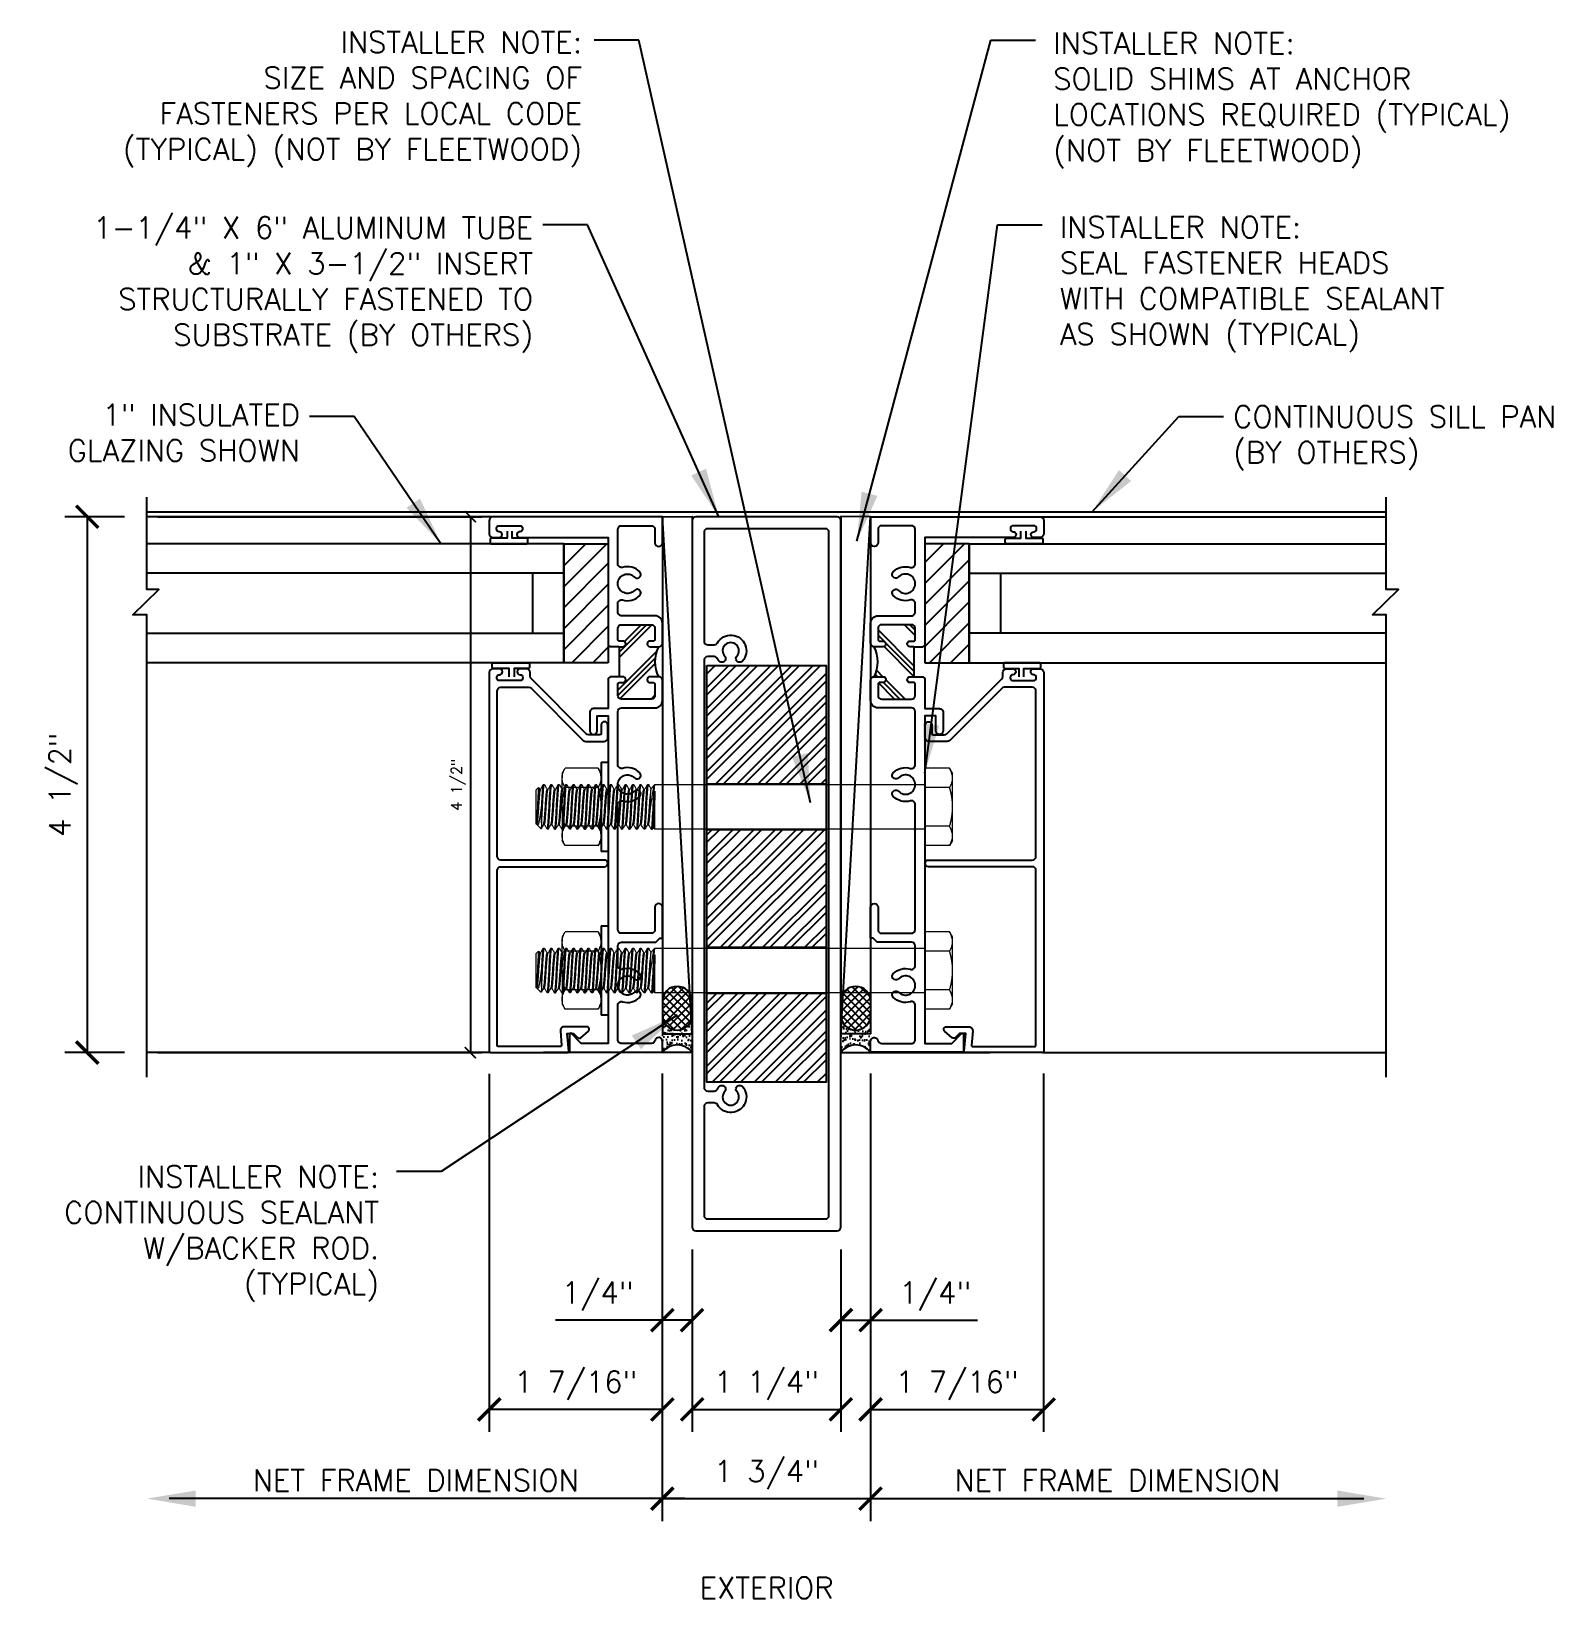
# Model space of a CAD drawing. Header units: inches. Extents: x 1061.6 to 1074.4, y -174.3 to -161.1.
import ezdxf
from ezdxf.enums import TextEntityAlignment as Align

# ---------------------------------------------------------------- set-up
doc = ezdxf.new("R2010")
doc.units = ezdxf.units.IN
doc.header["$MEASUREMENT"] = 0
doc.linetypes.add('SLD-Solid', pattern=[0])
for name, color, linetype in [('ALUMINUM', 7, 'Continuous'), ('BREAK', 6, 'Continuous'), ('DIM', 140, 'Continuous'), ('DIM @ 1', 140, 'Continuous'), ('DIM @ 2', 140, 'Continuous'), ('FRAME', 1, 'Continuous'), ('GASKET', 1, 'Continuous'), ('GLASS', 7, 'Continuous'), ('HATCH1', 4, 'Continuous'), ('INSTALLER NOTE', 7, 'Continuous'), ('INSTALLER NOTE @ 2', 7, 'Continuous'), ('SEALANT', 1, 'Continuous'), ('SETTING BLOCKS', 4, 'Continuous')]:
    doc.layers.add(name, color=color, linetype=linetype)
doc.styles.add('SIMPLEX1', font='simplex.shx')
doc.styles.get("Standard").update_dxf_attribs({"font": 'romans.shx'})
doc.dimstyles.new('1X1', dxfattribs={"dimtxt": 0.09, "dimasz": 0.09375, "dimexe": 0.09375, "dimexo": 0.09375, "dimgap": 0.032, "dimtad": 1, "dimdec": 4, "dimzin": 11, "dimdsep": 46, "dimlunit": 5, "dimtxsty": 'Standard', "dimblk1": 'ARCHTICK', "dimblk2": 'ARCHTICK', "dimsah": 1, "dimcen": 0.09, "dimadec": 0, "dimazin": 0, "dimtfac": 1, "dimtdec": 4, "dimtofl": 0, "dimtmove": 0, "dimatfit": 3, "dimldrblk": 'ARROW', "dimfxl": 0, "dimfrac": 2, "dimtolj": 1, "dimtzin": 0, "dimarcsym": 0})
doc.dimstyles.new('1X1T-A', dxfattribs={"dimtxt": 0.09, "dimasz": 0.09375, "dimexe": 0.09375, "dimexo": 0.09375, "dimgap": 0.032, "dimtad": 1, "dimdec": 5, "dimdsep": 46, "dimlunit": 4, "dimtxsty": 'SIMPLEX1', "dimblk1": 'ARCHTICK', "dimblk2": 'ARROW', "dimsah": 1, "dimcen": 0.03, "dimdle": 0.09375, "dimse2": 1, "dimadec": 0, "dimazin": 0, "dimtfac": 1, "dimtdec": 5, "dimtofl": 0, "dimtmove": 0, "dimatfit": 3, "dimldrblk": 'ARCHTICK', "dimfxl": 0, "dimfrac": 2, "dimtolj": 1, "dimtzin": 0, "dimarcsym": 0})
pattern_1 = [(45, (1036.92215, -174.7947), (0.08838835, -0.08838835), [])]
pattern_2 = [(45, (1065.572044, -217.40849), (0.03314563, -0.03314563), []), (315, (1065.572044, -217.40849), (-0.03314563, -0.03314563), [])]
pattern_3 = [(142.5, (1065.572044, -217.40849), (0.0018898, 0.057804713), [0, -0.0456, 0, -0.051, 0, -0.04875]), (172.5, (1065.57204, -217.40849), (-0.0530933, 0.08466438), [0, -0.0246, 0, -0.0411, 0, -0.01575]), (212.5, (1065.608944, -217.40849), (-0.093424256, 0.00016977), [0, -0.015, 0, -0.054, 0, -0.0705]), (222.5, (1065.60894, -217.40849), (-0.0901838, 0.02633027), [0, -0.0075, 0, -0.0354, 0, -0.0405])]
pattern_4 = [(45, (4, -0.5), (-0.088388348, 0.088388348), []), (45, (4, -0.4375), (-0.088388348, 0.088388348), [])]

msp = doc.modelspace()

# ---------------------------------------------------------------- texts
at = {"layer": 'INSTALLER NOTE'}
msp.add_text('EXTERIOR', height=0.18, dxfattribs=at).set_placement((1067.810481, -174.175294), align=Align.MIDDLE_CENTER)
at = {"layer": 'INSTALLER NOTE', "char_height": 0.18}
for s, insert, width, attachment_point in [('INSTALLER NOTE:\\PSIZE AND SPACING OF \\PFASTENERS PER LOCAL CODE \\P{\\Fsimplex|c0;(TYPICAL)} (NOT BY FLEETWOOD)', (1066.259702, -161.666309), 6.94029459, 6), ('INSTALLER NOTE:\\PSOLID SHIMS AT ANCHOR\\PLOCATIONS REQUIRED (TYPICAL) \\P(NOT BY FLEETWOOD)', (1070.218602, -161.675586), 5.67038025, 4), ('1-1/4" X 6" ALUMINUM TUBE\\P& 1" X 3-1/2" INSERT\\PSTRUCTURALLY FASTENED TO\\PSUBSTRATE (BY OTHERS)', (1065.84933, -163.225979), 6.76319632, 6), ('INSTALLER NOTE:\\PSEAL FASTENER HEADS\\PWITH COMPATIBLE SEALANT\\PAS SHOWN (TYPICAL)', (1070.274237, -163.22147), 5.67038025, 4), ('1" INSULATED\\PGLAZING SHOWN', (1063.889703, -164.467592), 5.67038025, 6), ('CONTINUOUS SILL PAN\\P(BY OTHERS)', (1071.731047, -164.513769), 5.67038025, 4), ('INSTALLER NOTE:\\PCONTINUOUS SEALANT\\PW/BACKER ROD.\\P(TYPICAL)', (1064.5541, -171.19967), 5.67038025, 6)]:
    msp.add_mtext(s, dxfattribs=dict(at, insert=insert, width=width, attachment_point=attachment_point))

# ---------------------------------------------------------------- blocks, each defined once
blk = doc.blocks.new('3805_BLOCK_FRAME')
h = blk.add_hatch()
h.set_pattern_fill('PLAST', angle=45, style=0)
h.paths.add_polyline_path([(-0.819, 1.361, 0.414214), (-0.85, 1.392), (-0.946, 1.392, 0.414214), (-0.956, 1.382), (-0.956, 1.351, -0.414214), (-0.98, 1.326, -0.414214), (-1.005, 1.351), (-1.005, 1.423, -0.235384), (-1.256, 1.423), (-1.256, 1.351, -0.414214), (-1.282, 1.326, -0.414214), (-1.306, 1.351), (-1.306, 1.382, 0.414214), (-1.316, 1.392), (-1.413, 1.392, 0.414214), (-1.444, 1.361), (-1.444, 1.111, 0.414214), (-1.413, 1.08), (-1.316, 1.08, 0.414214), (-1.306, 1.09), (-1.306, 1.121, -0.414214), (-1.282, 1.146, -0.414214), (-1.256, 1.121), (-1.256, 1.09), (-1.005, 1.09), (-1.005, 1.121, -0.414214), (-0.98, 1.146, -0.414214), (-0.956, 1.121), (-0.956, 1.09, 0.414214), (-0.946, 1.08), (-0.85, 1.08, 0.414214), (-0.819, 1.111)])
at = {"color": 7}
blk.add_line((-1.005, 1.09), (-1.256, 1.09), dxfattribs=at)
blk.add_line((-1.005, 1.09), (-1.005, 1.015))
blk.add_lwpolyline([(-3.452, 1.454), (-3.193, 1.454, -0.414214), (-3.162, 1.423, -0.414214), (-3.193, 1.392), (-3.381, 1.392, 0.414214), (-3.412, 1.361), (-3.412, 1.111, 0.414214), (-3.381, 1.08), (-2.329, 1.08, 0.5024), (-2.299, 1.12, -0.280293), (-2.262, 1.264, -0.498955), (-2.213, 1.256, -0.334263), (-2.219, 1.219, 2.470836), (-2.106, 1.219, -0.334263), (-2.112, 1.256, -0.498955), (-2.063, 1.264, -0.280293), (-2.026, 1.12, 0.5024), (-1.996, 1.08), (-1.549, 1.08, 0.414214), (-1.518, 1.111), (-1.518, 1.392, -0.414214), (-1.456, 1.454), (-1.287, 1.454, -0.414214), (-1.256, 1.423), (-1.256, 1.351, -0.414214), (-1.282, 1.326, -0.414214), (-1.306, 1.351), (-1.306, 1.382, 0.414214), (-1.316, 1.392), (-1.413, 1.392, 0.414214), (-1.444, 1.361), (-1.444, 1.111, 0.414214), (-1.413, 1.08), (-1.316, 1.08, 0.414214), (-1.306, 1.09), (-1.306, 1.121, -0.414214), (-1.282, 1.146, -0.414214), (-1.256, 1.121), (-1.256, 1.09), (-1.256, 1.015), (-1.271, 1), (-1.524, 1), (-1.524, 0.875, -0.414214), (-1.556, 0.844), (-1.711, 0.844, -0.414214), (-1.742, 0.875, -0.414214), (-1.711, 0.906), (-1.586, 0.906), (-1.586, 1), (-4.338, 1), (-4.338, 0.776, 0.198912), (-4.335, 0.769), (-4.255, 0.69, -0.668179), (-4.263, 0.673), (-4.403, 0.673, -0.414214), (-4.412, 0.683), (-4.412, 1.444, -0.414214), (-4.403, 1.454), (-4.319, 1.454, -0.414214), (-4.287, 1.423, -0.358249), (-4.312, 1.393, 0.358249), (-4.338, 1.362), (-4.338, 1.111, 0.414214), (-4.306, 1.08), (-4.017, 1.08, 0.5024), (-3.987, 1.12, -0.280293), (-3.95, 1.264, -0.498955), (-3.901, 1.256), (-3.901, 1.256, -0.334263), (-3.907, 1.219, 2.470836), (-3.794, 1.219, -0.334263), (-3.8, 1.256), (-3.8, 1.256, -0.498955), (-3.751, 1.264, -0.280293), (-3.714, 1.12, 0.5024), (-3.684, 1.08), (-3.518, 1.08, 0.414214), (-3.487, 1.111), (-3.487, 1.399), (-3.452, 1.434)], format="xyb", close=True)
blk.add_lwpolyline([(-1.005, 1.09), (-1.005, 1.121, -0.414214), (-0.98, 1.146, -0.414214), (-0.956, 1.121), (-0.956, 1.09, 0.414214), (-0.946, 1.08), (-0.85, 1.08, 0.414214), (-0.819, 1.111), (-0.819, 1.361, 0.414214), (-0.85, 1.392), (-0.946, 1.392, 0.414214), (-0.956, 1.382), (-0.956, 1.351, -0.414214), (-0.98, 1.326), (-0.98, 1.326, -0.414214), (-1.005, 1.351), (-1.005, 1.423, -0.414214), (-0.975, 1.454), (-0.806, 1.454, -0.414214), (-0.744, 1.392), (-0.744, 1.111, 0.414214), (-0.712, 1.08), (-0.641, 1.08, 0.5024), (-0.611, 1.12, -0.280293), (-0.574, 1.264, -0.498955), (-0.525, 1.256), (-0.525, 1.256, -0.334263), (-0.531, 1.219, 2.470836), (-0.418, 1.219, -0.334263), (-0.424, 1.256, -0.498955), (-0.375, 1.264, -0.280293), (-0.338, 1.12, 0.5024), (-0.308, 1.08), (-0.018, 1.08, 0.414214), (0.013, 1.111), (0.013, 1.361, 0.414214), (-0.018, 1.392), (-0.131, 1.392, -0.414214), (-0.162, 1.423, -0.414214), (-0.131, 1.454), (0.088, 1.454), (0.088, 0.031, -0.414214), (0.056, 0), (-0.056, 0, -0.414214), (-0.087, 0.031), (-0.087, 0.083, -0.414214), (-0.062, 0.107), (-0.062, 0.107, -0.399638), (-0.038, 0.084, 0.399638), (-0.013, 0.06), (-0.013, 0.06, 0.414214), (0.013, 0.085), (0.013, 0.255, 0.414214), (-0.013, 0.28), (-0.013, 0.28, 0.399638), (-0.038, 0.256, -0.399638), (-0.062, 0.232, -0.414214), (-0.087, 0.257), (-0.087, 0.309), (-0.087, 1), (-0.99, 1), (-1.005, 1.015)], format="xyb")
blk.add_arc((-1.131, 1.675), 0.281, 243.5092, 296.4908, dxfattribs=at)
blk = doc.blocks.new('_ARCHTICK')
at = {"color": 0, "linetype": 'ByBlock', "const_width": 0.15}
blk.add_lwpolyline([(-0.5, -0.5), (0.5, 0.5)], dxfattribs=at)
blk = doc.blocks.new('ARROW')
at = {"color": 0, "linetype": 'ByBlock'}
blk.add_solid([(-2.197, -0.366), (-2.197, 0.366), (0, 0)], dxfattribs=at)
at = {"layer": 'DEFPOINTS', "color": 0, "linetype": 'ByBlock'}
blk.add_point((0, 0), dxfattribs=at)
blk = doc.blocks.new('3103-1.25x6 tube')
at = {"layer": 'ALUMINUM'}
for points in [[(-0.594, 0), (0.594, 0, 0.414214), (0.625, 0.031), (0.625, 5.969, 0.414214), (0.594, 6), (-0.594, 6, 0.414214), (-0.625, 5.969), (-0.625, 0.031, 0.414214)], [(-0.351, 1.171, 2.242916), (-0.249, 1.171, -0.324634), (-0.252, 1.207), (-0.252, 1.207, -0.509851), (-0.203, 1.213, -1.110035), (-0.413, 1.06, 0.267949), (-0.44, 1.075), (-0.494, 1.075, 0.414214), (-0.525, 1.044), (-0.525, 0.131, 0.414214), (-0.494, 0.1), (0.494, 0.1, 0.414214), (0.525, 0.131), (0.525, 5.869, 0.414214), (0.494, 5.9), (-0.494, 5.9, 0.414214), (-0.525, 5.869), (-0.525, 4.956, 0.414214), (-0.494, 4.925), (-0.44, 4.925, 0.267949), (-0.413, 4.941, -1.110035), (-0.203, 4.787, -0.509851), (-0.252, 4.793), (-0.252, 4.793, -0.324634), (-0.249, 4.829, 2.242916), (-0.351, 4.829, -0.324634), (-0.348, 4.793), (-0.348, 4.793, -0.509851), (-0.397, 4.787, -0.052149), (-0.413, 4.81, 0.267949), (-0.44, 4.825), (-0.494, 4.825, 0.414214), (-0.525, 4.794), (-0.525, 1.206, 0.414214), (-0.494, 1.175), (-0.44, 1.175, 0.267949), (-0.413, 1.191, -0.052149), (-0.397, 1.213, -0.509851), (-0.348, 1.207), (-0.348, 1.207, -0.324634)]]:
    blk.add_lwpolyline(points, format="xyb", close=True, dxfattribs=at)
blk = doc.blocks.new('*U29')
blk.add_blockref('3103-1.25x6 tube', (0, 0))
blk = doc.blocks.new('*D48')
at = {"layer": 'DEFPOINTS', "color": 0}
for p in [(1066.935, -169.665), (1068.685, -169.665), (1068.685, -173.425)]:
    blk.add_point(p, dxfattribs=at)
at = {"layer": 'DIM', "color": 0, "lineweight": -2}
for p, q in [((1066.935, -169.853), (1066.935, -173.613)), ((1068.685, -169.853), (1068.685, -173.613)), ((1066.935, -173.425), (1068.685, -173.425))]:
    blk.add_line(p, q, dxfattribs=at)
at = {"layer": 'DIM', "color": 0, "lineweight": -2, "xscale": 0.1875, "yscale": 0.1875, "zscale": 0.1875, "rotation": 180}
blk.add_blockref('_ARCHTICK', (1066.935, -173.425), dxfattribs=at)
at = {"layer": 'DIM', "color": 0, "lineweight": -2, "xscale": 0.1875, "yscale": 0.1875, "zscale": 0.1875}
blk.add_blockref('_ARCHTICK', (1068.685, -173.425), dxfattribs=at)
at = {"layer": 'DIM', "color": 0, "insert": (1067.81, -173.224), "char_height": 0.18, "attachment_point": 5}
blk.add_mtext('\\A1;1 3/4"', dxfattribs=at)
blk = doc.blocks.new('*D49')
at = {"layer": 'DEFPOINTS', "color": 0}
for p in [(1065.481, -169.667), (1066.935, -169.665), (1065.481, -172.675)]:
    blk.add_point(p, dxfattribs=at)
at = {"layer": 'DIM', "color": 0, "lineweight": -2}
for p, q in [((1065.481, -169.855), (1065.481, -172.863)), ((1066.935, -169.853), (1066.935, -172.863)), ((1066.935, -172.675), (1065.481, -172.675))]:
    blk.add_line(p, q, dxfattribs=at)
at = {"layer": 'DIM', "color": 0, "lineweight": -2, "xscale": 0.1875, "yscale": 0.1875, "zscale": 0.1875, "rotation": 180}
blk.add_blockref('_ARCHTICK', (1065.481, -172.675), dxfattribs=at)
at = {"layer": 'DIM', "color": 0, "lineweight": -2, "xscale": 0.1875, "yscale": 0.1875, "zscale": 0.1875}
blk.add_blockref('_ARCHTICK', (1066.935, -172.675), dxfattribs=at)
at = {"layer": 'DIM', "color": 0, "insert": (1066.208, -172.474), "char_height": 0.18, "attachment_point": 5}
blk.add_mtext('\\A1;1 7/16"', dxfattribs=at)
blk = doc.blocks.new('*D55')
at = {"layer": 'DEFPOINTS', "color": 0}
for p in [(1068.685, -169.665), (1073.018, -169.883), (1073.018, -173.425)]:
    blk.add_point(p, dxfattribs=at)
at = {"layer": 'DIM', "color": 0, "lineweight": -2}
for p, q in [((1068.685, -169.853), (1068.685, -173.613)), ((1068.498, -173.425), (1072.83, -173.425))]:
    blk.add_line(p, q, dxfattribs=at)
at = {"layer": 'DIM', "color": 0, "lineweight": -2, "xscale": 0.1875, "yscale": 0.1875, "zscale": 0.1875, "rotation": 180}
blk.add_blockref('_ARCHTICK', (1068.685, -173.425), dxfattribs=at)
at = {"layer": 'DIM', "color": 0, "lineweight": -2, "xscale": 0.1875, "yscale": 0.1875, "zscale": 0.1875}
blk.add_blockref('ARROW', (1073.018, -173.425), dxfattribs=at)
at = {"layer": 'DIM', "color": 0, "insert": (1070.758, -173.271), "char_height": 0.18, "attachment_point": 5}
blk.add_mtext('\\A1;NET FRAME DIMENSION', dxfattribs=at)
blk = doc.blocks.new('*D50')
at = {"layer": 'DEFPOINTS', "color": 0}
for p in [(1068.685, -169.665), (1070.139, -169.665), (1070.139, -172.675)]:
    blk.add_point(p, dxfattribs=at)
at = {"layer": 'DIM', "color": 0, "lineweight": -2}
for p, q in [((1068.685, -169.853), (1068.685, -172.863)), ((1070.139, -169.853), (1070.139, -172.863)), ((1068.685, -172.675), (1070.139, -172.675))]:
    blk.add_line(p, q, dxfattribs=at)
at = {"layer": 'DIM', "color": 0, "lineweight": -2, "xscale": 0.1875, "yscale": 0.1875, "zscale": 0.1875, "rotation": 180}
blk.add_blockref('_ARCHTICK', (1068.685, -172.675), dxfattribs=at)
at = {"layer": 'DIM', "color": 0, "lineweight": -2, "xscale": 0.1875, "yscale": 0.1875, "zscale": 0.1875}
blk.add_blockref('_ARCHTICK', (1070.139, -172.675), dxfattribs=at)
at = {"layer": 'DIM', "color": 0, "insert": (1069.412, -172.474), "char_height": 0.18, "attachment_point": 5}
blk.add_mtext('\\A1;1 7/16"', dxfattribs=at)
blk = doc.blocks.new('*D51')
at = {"layer": 'DEFPOINTS', "color": 0}
for p in [(1067.185, -171.144), (1068.435, -171.144), (1068.435, -172.675)]:
    blk.add_point(p, dxfattribs=at)
at = {"layer": 'DIM', "color": 0, "lineweight": -2}
for p, q in [((1067.185, -171.332), (1067.185, -172.863)), ((1068.435, -171.332), (1068.435, -172.863)), ((1067.185, -172.675), (1068.435, -172.675))]:
    blk.add_line(p, q, dxfattribs=at)
at = {"layer": 'DIM', "color": 0, "lineweight": -2, "xscale": 0.1875, "yscale": 0.1875, "zscale": 0.1875, "rotation": 180}
blk.add_blockref('_ARCHTICK', (1067.185, -172.675), dxfattribs=at)
at = {"layer": 'DIM', "color": 0, "lineweight": -2, "xscale": 0.1875, "yscale": 0.1875, "zscale": 0.1875}
blk.add_blockref('_ARCHTICK', (1068.435, -172.675), dxfattribs=at)
at = {"layer": 'DIM', "color": 0, "insert": (1067.81, -172.474), "char_height": 0.18, "attachment_point": 5}
blk.add_mtext('\\A1;1 1/4"', dxfattribs=at)
blk = doc.blocks.new('*D52')
at = {"layer": 'DEFPOINTS', "color": 0}
for p in [(1068.685, -169.665), (1068.435, -171.144), (1068.435, -171.925)]:
    blk.add_point(p, dxfattribs=at)
at = {"layer": 'DIM', "color": 0, "lineweight": -2}
for p, q in [((1068.685, -169.853), (1068.685, -172.113)), ((1068.435, -171.332), (1068.435, -172.113)), ((1068.435, -171.925), (1068.685, -171.925)), ((1068.685, -171.925), (1069.584, -171.925))]:
    blk.add_line(p, q, dxfattribs=at)
at = {"layer": 'DIM', "color": 0, "lineweight": -2, "xscale": 0.1875, "yscale": 0.1875, "zscale": 0.1875, "rotation": 180}
blk.add_blockref('_ARCHTICK', (1068.435, -171.925), dxfattribs=at)
at = {"layer": 'DIM', "color": 0, "lineweight": -2, "xscale": 0.1875, "yscale": 0.1875, "zscale": 0.1875}
blk.add_blockref('_ARCHTICK', (1068.685, -171.925), dxfattribs=at)
at = {"layer": 'DIM', "color": 0, "insert": (1069.228, -171.724), "char_height": 0.18, "attachment_point": 5}
blk.add_mtext('\\A1;1/4"', dxfattribs=at)
blk = doc.blocks.new('*D53')
at = {"layer": 'DEFPOINTS', "color": 0}
for p in [(1066.935, -169.665), (1067.185, -171.144), (1067.185, -171.925)]:
    blk.add_point(p, dxfattribs=at)
at = {"layer": 'DIM', "color": 0, "lineweight": -2}
for p, q in [((1066.935, -169.853), (1066.935, -172.113)), ((1067.185, -171.332), (1067.185, -172.113)), ((1066.935, -171.925), (1066.037, -171.925)), ((1067.185, -171.925), (1066.935, -171.925))]:
    blk.add_line(p, q, dxfattribs=at)
at = {"layer": 'DIM', "color": 0, "lineweight": -2, "xscale": 0.1875, "yscale": 0.1875, "zscale": 0.1875, "rotation": 180}
blk.add_blockref('_ARCHTICK', (1066.935, -171.925), dxfattribs=at)
at = {"layer": 'DIM', "color": 0, "lineweight": -2, "xscale": 0.1875, "yscale": 0.1875, "zscale": 0.1875}
blk.add_blockref('_ARCHTICK', (1067.185, -171.925), dxfattribs=at)
at = {"layer": 'DIM', "color": 0, "insert": (1066.392, -171.724), "char_height": 0.18, "attachment_point": 5}
blk.add_mtext('\\A1;1/4"', dxfattribs=at)
blk = doc.blocks.new('*D63')
at = {"layer": 'DEFPOINTS', "color": 0}
for p in [(1062.603, -165.175), (1062.103, -169.677), (1062.603, -169.677)]:
    blk.add_point(p, dxfattribs=at)
at = {"layer": 'DIM', "color": 0, "lineweight": -2}
for p, q in [((1062.416, -165.175), (1061.916, -165.175)), ((1062.103, -165.175), (1062.103, -169.677)), ((1062.416, -169.677), (1061.916, -169.677))]:
    blk.add_line(p, q, dxfattribs=at)
at = {"layer": 'DIM', "color": 0, "lineweight": -2, "xscale": 0.1875, "yscale": 0.1875, "zscale": 0.1875}
for p, rotation in [((1062.103, -165.175), 90), ((1062.103, -169.677), 270)]:
    blk.add_blockref('_ARCHTICK', p, dxfattribs=dict(at, rotation=rotation))
at = {"layer": 'DIM', "color": 0, "insert": (1061.902, -167.426), "char_height": 0.18, "attachment_point": 5, "rotation": 90}
blk.add_mtext('\\A1;4 1/2"', dxfattribs=at)
blk = doc.blocks.new('*D64')
at = {"layer": 'DEFPOINTS', "color": 0}
for p in [(1062.603, -165.175), (1062.603, -169.677), (1065.322, -169.677)]:
    blk.add_point(p, dxfattribs=at)
at = {"layer": 'DIM', "color": 0, "lineweight": -2}
for p, q in [((1062.697, -165.175), (1065.415, -165.175)), ((1065.322, -165.175), (1065.322, -169.677)), ((1062.697, -169.677), (1065.415, -169.677))]:
    blk.add_line(p, q, dxfattribs=at)
at = {"layer": 'DIM', "color": 0, "lineweight": -2, "xscale": 0.09375, "yscale": 0.09375, "zscale": 0.09375}
for p, rotation in [((1065.322, -165.175), 90), ((1065.322, -169.677), 270)]:
    blk.add_blockref('_ARCHTICK', p, dxfattribs=dict(at, rotation=rotation))
at = {"layer": 'DIM', "color": 0, "insert": (1065.221, -167.426), "char_height": 0.09, "attachment_point": 5, "rotation": 90}
blk.add_mtext('\\A1;4 1/2"', dxfattribs=at)
blk = doc.blocks.new('*D54')
at = {"layer": 'DEFPOINTS', "color": 0}
for p in [(1066.935, -169.665), (1062.603, -169.883), (1062.603, -173.425)]:
    blk.add_point(p, dxfattribs=at)
at = {"layer": 'DIM', "color": 0, "lineweight": -2}
for p, q in [((1066.935, -169.853), (1066.935, -173.613)), ((1067.123, -173.425), (1062.791, -173.425))]:
    blk.add_line(p, q, dxfattribs=at)
at = {"layer": 'DIM', "color": 0, "lineweight": -2, "xscale": 0.1875, "yscale": 0.1875, "zscale": 0.1875, "rotation": 180}
blk.add_blockref('ARROW', (1062.603, -173.425), dxfattribs=at)
at = {"layer": 'DIM', "color": 0, "lineweight": -2, "xscale": 0.1875, "yscale": 0.1875, "zscale": 0.1875}
blk.add_blockref('_ARCHTICK', (1066.935, -173.425), dxfattribs=at)
at = {"layer": 'DIM', "color": 0, "insert": (1064.863, -173.271), "char_height": 0.18, "attachment_point": 5}
blk.add_mtext('\\A1;NET FRAME DIMENSION', dxfattribs=at)
blk = doc.blocks.new('92186A638')
at = {"color": 7, "linetype": 'SLD-Solid', "lineweight": 15}
for p, q in [((-0.209, 0.325), (-0.234, 0.281)), ((-0.234, 0.244), (-0.234, 0.281)), ((-0.209, 0.325), (0, 0.325)), ((0, 0.162), (0, 0.325)), ((-0.234, 0), (-0.234, 0.244)), ((-0.209, 0.162), (0, 0.162)), ((2.266, 0.188), (0, 0.188)), ((0, -0.162), (0, 0.162)), ((2.3, 0.153), (2.266, 0.188)), ((2.268, 0.185), (2.266, 0.187)), ((2.266, -0.188), (2.266, 0.133)), ((2.328, 0.188), (2.32, 0.188)), ((2.359, 0.147), (2.352, 0.147)), ((2.391, 0.188), (2.383, 0.188)), ((2.422, 0.147), (2.415, 0.147)), ((2.453, 0.188), (2.445, 0.188)), ((2.484, 0.147), (2.477, 0.147)), ((2.516, 0.188), (2.508, 0.188)), ((2.547, 0.147), (2.54, 0.147)), ((2.578, 0.188), (2.57, 0.188)), ((2.609, 0.147), (2.602, 0.147)), ((2.641, 0.188), (2.633, 0.188)), ((2.672, 0.147), (2.665, 0.147)), ((2.703, 0.188), (2.695, 0.188)), ((2.734, 0.147), (2.727, 0.147)), ((2.766, 0.188), (2.758, 0.188)), ((2.797, 0.147), (2.79, 0.147)), ((2.828, 0.188), (2.82, 0.188)), ((2.859, 0.147), (2.852, 0.147)), ((2.891, 0.188), (2.883, 0.188)), ((2.922, 0.147), (2.915, 0.147)), ((2.953, 0.188), (2.945, 0.188)), ((2.984, 0.147), (2.977, 0.147)), ((3.016, 0.188), (3.008, 0.188)), ((3.047, 0.147), (3.04, 0.147)), ((3.078, 0.188), (3.07, 0.188)), ((3.109, 0.147), (3.102, 0.147)), ((3.141, 0.188), (3.133, 0.188)), ((3.172, 0.147), (3.165, 0.147)), ((3.203, 0.188), (3.195, 0.188)), ((3.234, 0.147), (3.227, 0.147)), ((3.243, 0.162), (3.234, 0.147)), ((3.266, 0.141), (3.244, 0.163)), ((3.266, 0.141), (3.266, -0.141)), ((-0.234, -0.244), (-0.234, 0)), ((2.306, 0.086), (2.306, -0.023)), ((3.219, -0.133), (3.219, 0)), ((3.259, -0.119), (3.259, -0.147)), ((-0.234, -0.281), (-0.234, -0.244)), ((-0.209, -0.162), (0, -0.162)), ((0, -0.325), (0, -0.162)), ((0, -0.188), (2.266, -0.188)), ((2.266, -0.188), (2.28, -0.173)), ((2.28, -0.172), (2.288, -0.187)), ((2.289, -0.188), (2.297, -0.188)), ((2.32, -0.147), (2.328, -0.147)), ((2.352, -0.188), (2.359, -0.188)), ((2.383, -0.147), (2.39, -0.147)), ((2.414, -0.188), (2.422, -0.188)), ((2.445, -0.147), (2.453, -0.147)), ((2.477, -0.188), (2.484, -0.188)), ((2.508, -0.147), (2.515, -0.147)), ((2.539, -0.188), (2.547, -0.188)), ((2.57, -0.147), (2.578, -0.147)), ((2.602, -0.188), (2.609, -0.188)), ((2.633, -0.147), (2.64, -0.147)), ((2.664, -0.188), (2.672, -0.188)), ((2.695, -0.147), (2.703, -0.147)), ((2.727, -0.188), (2.734, -0.188)), ((2.758, -0.147), (2.765, -0.147)), ((2.789, -0.188), (2.797, -0.188)), ((2.82, -0.147), (2.828, -0.147)), ((2.852, -0.188), (2.859, -0.188)), ((2.883, -0.147), (2.89, -0.147)), ((2.914, -0.188), (2.922, -0.188)), ((2.945, -0.147), (2.953, -0.147)), ((2.977, -0.188), (2.984, -0.188)), ((3.008, -0.147), (3.015, -0.147)), ((3.039, -0.188), (3.047, -0.188)), ((3.07, -0.147), (3.078, -0.147)), ((3.102, -0.188), (3.109, -0.188)), ((3.133, -0.147), (3.14, -0.147)), ((3.164, -0.188), (3.172, -0.188)), ((3.195, -0.147), (3.203, -0.147)), ((3.224, -0.182), (3.256, -0.151)), ((3.258, -0.147), (3.259, -0.147)), ((3.259, -0.147), (3.266, -0.141)), ((-0.234, -0.281), (-0.209, -0.325)), ((-0.209, -0.325), (0, -0.325))]:
    blk.add_line(p, q, dxfattribs=at)
for points, knots in [([(-0.234, 0.244), (-0.234, 0.245), (-0.234, 0.254), (-0.232, 0.269), (-0.227, 0.288), (-0.219, 0.306), (-0.213, 0.319), (-0.209, 0.325)], [0, 0, 0, 0, 0.06719, 0.289397, 0.516274, 0.754243, 1, 1, 1, 1]), ([(-0.209, 0.162), (-0.213, 0.169), (-0.22, 0.182), (-0.227, 0.199), (-0.231, 0.212), (-0.233, 0.223), (-0.234, 0.233), (-0.234, 0.24), (-0.234, 0.244)], [0, 0, 0, 0, 0.258723, 0.509679, 0.633899, 0.756442, 0.878547, 1, 1, 1, 1]), ([(-0.234, 0), (-0.234, 0.012), (-0.234, 0.035), (-0.23, 0.068), (-0.225, 0.1), (-0.218, 0.131), (-0.212, 0.152), (-0.209, 0.162)], [0, 0, 0, 0, 0.219086, 0.412836, 0.607273, 0.803423, 1, 1, 1, 1]), ([(2.298, -0.187), (2.297, -0.187), (2.297, -0.188), (2.295, -0.185), (2.295, -0.182), (2.293, -0.176), (2.292, -0.168), (2.291, -0.158), (2.29, -0.146), (2.289, -0.132), (2.288, -0.117), (2.287, -0.1), (2.286, -0.081), (2.285, -0.062), (2.283, -0.041), (2.282, -0.021), (2.281, 0), (2.28, 0.021), (2.279, 0.041), (2.278, 0.062), (2.277, 0.081), (2.276, 0.1), (2.275, 0.117), (2.273, 0.132), (2.272, 0.146), (2.271, 0.158), (2.27, 0.168), (2.269, 0.176), (2.268, 0.182), (2.267, 0.186), (2.266, 0.187), (2.266, 0.188)], [0, 0, 0, 0, 0.003347, 0.007468, 0.017132, 0.03288, 0.05462, 0.081969, 0.114317, 0.150883, 0.191703, 0.237029, 0.286156, 0.338209, 0.392186, 0.447026, 0.501674, 0.556322, 0.611161, 0.665138, 0.717191, 0.766319, 0.811644, 0.852465, 0.88903, 0.921378, 0.948727, 0.970467, 0.986215, 0.995879, 1, 1, 1, 1]), ([(2.266, 0.133), (2.266, 0.129), (2.266, 0.121), (2.267, 0.108), (2.267, 0.095), (2.268, 0.081), (2.268, 0.066), (2.269, 0.051), (2.269, 0.036), (2.27, 0.021), (2.27, 0.005), (2.271, -0.01), (2.271, -0.026), (2.272, -0.041), (2.273, -0.056), (2.273, -0.07), (2.274, -0.083), (2.274, -0.096), (2.275, -0.108), (2.275, -0.12), (2.276, -0.13), (2.276, -0.139), (2.277, -0.148), (2.277, -0.155), (2.278, -0.161), (2.278, -0.166), (2.279, -0.169), (2.279, -0.171), (2.28, -0.172), (2.28, -0.172)], [0, 0, 0, 0, 0.038172, 0.078941, 0.123316, 0.169819, 0.216731, 0.265007, 0.315765, 0.367245, 0.417611, 0.467953, 0.519407, 0.570057, 0.617237, 0.662998, 0.708288, 0.751397, 0.790518, 0.827052, 0.86167, 0.892959, 0.919648, 0.942828, 0.962851, 0.978834, 0.990199, 0.997748, 1, 1, 1, 1]), ([(2.289, -0.188), (2.289, -0.187), (2.287, -0.186), (2.287, -0.182), (2.285, -0.176), (2.284, -0.168), (2.283, -0.158), (2.282, -0.146), (2.281, -0.132), (2.28, -0.117), (2.279, -0.1), (2.278, -0.081), (2.277, -0.062), (2.276, -0.041), (2.274, -0.021), (2.273, 0), (2.272, 0.021), (2.271, 0.041), (2.27, 0.062), (2.269, 0.081), (2.268, 0.1), (2.267, 0.117), (2.266, 0.127), (2.266, 0.133)], [0, 0, 0, 0, 0.004853, 0.016234, 0.03478, 0.060384, 0.092593, 0.130688, 0.173752, 0.221826, 0.275205, 0.333063, 0.394365, 0.457933, 0.522517, 0.586876, 0.651234, 0.715818, 0.779387, 0.840689, 0.898547, 0.951926, 1, 1, 1, 1]), ([(2.306, -0.023), (2.306, -0.019), (2.304, -0.012), (2.303, 0), (2.301, 0.012), (2.299, 0.024), (2.297, 0.037), (2.295, 0.049), (2.293, 0.061), (2.291, 0.074), (2.289, 0.086), (2.288, 0.098), (2.286, 0.11), (2.284, 0.121), (2.282, 0.131), (2.28, 0.141), (2.279, 0.149), (2.277, 0.158), (2.275, 0.165), (2.273, 0.172), (2.271, 0.178), (2.269, 0.182), (2.268, 0.184), (2.268, 0.185)], [0, 0, 0, 0, 0.054474, 0.110014, 0.167708, 0.225711, 0.285319, 0.344536, 0.404481, 0.463249, 0.52252, 0.579714, 0.635967, 0.689221, 0.738063, 0.783756, 0.826991, 0.866434, 0.904669, 0.937966, 0.966874, 0.990265, 1, 1, 1, 1]), ([(2.319, 0.187), (2.316, 0.18), (2.309, 0.169), (2.303, 0.158), (2.3, 0.153)], [0, 0, 0, 0, 0.607614, 1, 1, 1, 1]), ([(2.3, 0.153), (2.3, 0.153), (2.301, 0.152), (2.301, 0.15), (2.302, 0.148), (2.302, 0.144), (2.303, 0.139), (2.303, 0.133), (2.304, 0.127), (2.305, 0.117), (2.305, 0.106), (2.306, 0.095), (2.306, 0.089), (2.306, 0.086)], [0, 0, 0, 0, 0.005443, 0.03073, 0.073519, 0.133112, 0.204413, 0.289866, 0.392049, 0.507877, 0.73432, 0.863161, 1, 1, 1, 1]), ([(2.352, -0.188), (2.351, -0.187), (2.35, -0.186), (2.349, -0.182), (2.348, -0.176), (2.347, -0.168), (2.346, -0.158), (2.345, -0.146), (2.344, -0.132), (2.343, -0.117), (2.342, -0.1), (2.34, -0.081), (2.339, -0.062), (2.338, -0.041), (2.337, -0.021), (2.336, 0), (2.335, 0.021), (2.334, 0.041), (2.333, 0.062), (2.331, 0.081), (2.33, 0.1), (2.329, 0.117), (2.328, 0.132), (2.327, 0.146), (2.326, 0.158), (2.325, 0.168), (2.324, 0.176), (2.323, 0.182), (2.322, 0.185), (2.32, 0.188), (2.32, 0.187), (2.319, 0.187)], [0, 0, 0, 0, 0.004121, 0.0137852, 0.0295332, 0.0512741, 0.0786237, 0.110972, 0.1475387, 0.1883601, 0.2336865, 0.2828154, 0.3348695, 0.3888477, 0.4436884, 0.4983375, 0.5529866, 0.6078274, 0.6618056, 0.7138597, 0.7629885, 0.808315, 0.8491363, 0.885703, 0.9180514, 0.945401, 0.9671419, 0.9828899, 0.9925541, 0.996675, 1, 1, 1, 1]), ([(2.36, -0.187), (2.36, -0.187), (2.359, -0.188), (2.358, -0.185), (2.357, -0.182), (2.356, -0.176), (2.355, -0.168), (2.354, -0.158), (2.353, -0.146), (2.352, -0.132), (2.35, -0.117), (2.349, -0.1), (2.348, -0.081), (2.347, -0.062), (2.346, -0.041), (2.345, -0.021), (2.344, 0), (2.343, 0.021), (2.342, 0.041), (2.34, 0.062), (2.339, 0.081), (2.338, 0.1), (2.337, 0.117), (2.336, 0.132), (2.335, 0.146), (2.334, 0.158), (2.333, 0.168), (2.332, 0.176), (2.33, 0.182), (2.33, 0.186), (2.329, 0.187), (2.328, 0.188)], [0, 0, 0, 0, 0.003324, 0.007445, 0.017109, 0.032858, 0.054598, 0.081948, 0.114296, 0.150863, 0.191684, 0.237011, 0.28614, 0.338194, 0.392172, 0.447013, 0.501662, 0.556311, 0.611152, 0.66513, 0.717184, 0.766313, 0.81164, 0.852461, 0.889028, 0.921376, 0.948726, 0.970467, 0.986215, 0.995879, 1, 1, 1, 1]), ([(2.353, 0.146), (2.349, 0.153), (2.341, 0.166), (2.333, 0.18), (2.329, 0.187)], [0, 0, 0, 0, 0.499771, 1, 1, 1, 1]), ([(2.383, -0.147), (2.383, -0.147), (2.382, -0.147), (2.381, -0.144), (2.38, -0.142), (2.379, -0.135), (2.377, -0.126), (2.376, -0.116), (2.375, -0.103), (2.374, -0.089), (2.372, -0.073), (2.371, -0.056), (2.37, -0.038), (2.368, -0.019), (2.367, 0), (2.366, 0.019), (2.365, 0.038), (2.363, 0.056), (2.362, 0.073), (2.361, 0.089), (2.359, 0.103), (2.358, 0.116), (2.357, 0.126), (2.356, 0.135), (2.354, 0.141), (2.354, 0.145), (2.353, 0.146), (2.353, 0.146)], [0, 0, 0, 0, 0.000035, 0.005946, 0.019335, 0.040946, 0.070475, 0.107111, 0.14968, 0.198075, 0.252482, 0.311705, 0.374254, 0.438465, 0.502646, 0.566827, 0.631038, 0.693586, 0.75281, 0.807216, 0.855611, 0.89818, 0.934816, 0.964345, 0.985956, 0.999346, 1, 1, 1, 1]), ([(2.382, 0.187), (2.378, 0.18), (2.37, 0.167), (2.363, 0.153), (2.359, 0.147)], [0, 0, 0, 0, 0.51221, 1, 1, 1, 1]), ([(2.39, -0.146), (2.389, -0.146), (2.388, -0.145), (2.388, -0.141), (2.386, -0.135), (2.385, -0.126), (2.384, -0.116), (2.383, -0.103), (2.382, -0.089), (2.38, -0.073), (2.379, -0.056), (2.378, -0.038), (2.376, -0.019), (2.375, 0), (2.374, 0.019), (2.372, 0.038), (2.371, 0.056), (2.37, 0.073), (2.368, 0.089), (2.367, 0.103), (2.366, 0.116), (2.365, 0.126), (2.364, 0.135), (2.362, 0.141), (2.361, 0.145), (2.36, 0.147), (2.359, 0.147)], [0, 0, 0, 0, 0.000659, 0.014048, 0.03566, 0.065191, 0.101828, 0.144398, 0.192794, 0.247203, 0.306428, 0.368978, 0.433191, 0.497374, 0.561557, 0.62577, 0.688321, 0.747546, 0.801954, 0.85035, 0.89292, 0.929558, 0.959088, 0.9807, 0.994089, 1, 1, 1, 1]), ([(2.414, -0.188), (2.414, -0.187), (2.412, -0.186), (2.412, -0.182), (2.41, -0.176), (2.409, -0.168), (2.408, -0.158), (2.407, -0.146), (2.406, -0.132), (2.405, -0.117), (2.404, -0.1), (2.403, -0.081), (2.402, -0.062), (2.401, -0.041), (2.399, -0.021), (2.398, 0), (2.397, 0.021), (2.396, 0.041), (2.395, 0.062), (2.394, 0.081), (2.393, 0.1), (2.392, 0.117), (2.391, 0.132), (2.39, 0.146), (2.389, 0.158), (2.387, 0.168), (2.386, 0.176), (2.385, 0.182), (2.384, 0.185), (2.383, 0.188), (2.382, 0.187), (2.382, 0.187)], [0, 0, 0, 0, 0.004121, 0.013785, 0.029533, 0.051274, 0.078623, 0.110971, 0.147537, 0.188358, 0.233684, 0.282812, 0.334865, 0.388843, 0.443683, 0.498331, 0.55298, 0.60782, 0.661797, 0.713851, 0.762979, 0.808305, 0.849126, 0.885692, 0.91804, 0.945389, 0.96713, 0.982878, 0.992542, 0.996663, 1, 1, 1, 1]), ([(2.423, -0.187), (2.422, -0.187), (2.422, -0.188), (2.42, -0.185), (2.42, -0.182), (2.418, -0.176), (2.417, -0.168), (2.416, -0.158), (2.415, -0.146), (2.414, -0.132), (2.413, -0.117), (2.412, -0.1), (2.411, -0.081), (2.41, -0.062), (2.408, -0.041), (2.407, -0.021), (2.406, 0), (2.405, 0.021), (2.404, 0.041), (2.403, 0.062), (2.402, 0.081), (2.401, 0.1), (2.4, 0.117), (2.398, 0.132), (2.397, 0.146), (2.396, 0.158), (2.395, 0.168), (2.394, 0.176), (2.393, 0.182), (2.392, 0.186), (2.391, 0.187), (2.391, 0.188)], [0, 0, 0, 0, 0.003363, 0.007484, 0.017147, 0.032895, 0.054635, 0.081983, 0.114331, 0.150896, 0.191716, 0.23704, 0.286167, 0.33822, 0.392196, 0.447034, 0.501681, 0.556328, 0.611167, 0.665143, 0.717195, 0.766322, 0.811647, 0.852467, 0.889032, 0.921379, 0.948728, 0.970468, 0.986215, 0.995879, 1, 1, 1, 1]), ([(2.415, 0.146), (2.411, 0.153), (2.403, 0.166), (2.395, 0.18), (2.391, 0.187)], [0, 0, 0, 0, 0.499769, 1, 1, 1, 1]), ([(2.445, -0.147), (2.445, -0.147), (2.443, -0.145), (2.443, -0.141), (2.441, -0.135), (2.44, -0.126), (2.439, -0.116), (2.437, -0.103), (2.436, -0.089), (2.435, -0.073), (2.434, -0.056), (2.432, -0.038), (2.431, -0.019), (2.43, 0), (2.428, 0.019), (2.427, 0.038), (2.426, 0.056), (2.424, 0.073), (2.423, 0.089), (2.422, 0.103), (2.421, 0.116), (2.419, 0.126), (2.418, 0.135), (2.417, 0.141), (2.416, 0.145), (2.415, 0.146), (2.415, 0.146)], [0, 0, 0, 0, 0.00588, 0.01927, 0.040883, 0.070415, 0.107054, 0.149627, 0.198026, 0.252438, 0.311666, 0.374221, 0.438437, 0.502624, 0.566811, 0.631028, 0.693582, 0.752811, 0.807222, 0.855621, 0.898194, 0.934833, 0.964366, 0.985979, 0.999369, 1, 1, 1, 1]), ([(2.444, 0.187), (2.441, 0.18), (2.433, 0.167), (2.425, 0.153), (2.421, 0.147)], [0, 0, 0, 0, 0.512411, 1, 1, 1, 1]), ([(2.452, -0.146), (2.452, -0.146), (2.451, -0.145), (2.451, -0.141), (2.449, -0.135), (2.448, -0.126), (2.446, -0.116), (2.445, -0.103), (2.444, -0.089), (2.443, -0.073), (2.441, -0.056), (2.44, -0.038), (2.439, -0.019), (2.438, 0), (2.436, 0.019), (2.435, 0.038), (2.434, 0.056), (2.432, 0.073), (2.431, 0.089), (2.43, 0.103), (2.429, 0.116), (2.427, 0.126), (2.426, 0.135), (2.425, 0.141), (2.424, 0.145), (2.422, 0.147), (2.422, 0.147)], [0, 0, 0, 0, 0.0006691, 0.0140587, 0.0356704, 0.0652009, 0.101838, 0.1444084, 0.1928044, 0.2472129, 0.306438, 0.3689888, 0.4332016, 0.4973847, 0.5615679, 0.6257807, 0.6883315, 0.7475566, 0.8019651, 0.8503611, 0.8929314, 0.9295686, 0.9590991, 0.9807108, 0.9941003, 1, 1, 1, 1]), ([(2.477, -0.188), (2.476, -0.187), (2.475, -0.186), (2.474, -0.182), (2.473, -0.176), (2.472, -0.168), (2.471, -0.158), (2.47, -0.146), (2.469, -0.132), (2.468, -0.117), (2.467, -0.1), (2.465, -0.081), (2.464, -0.062), (2.463, -0.041), (2.462, -0.021), (2.461, 0), (2.46, 0.021), (2.459, 0.041), (2.458, 0.062), (2.456, 0.081), (2.455, 0.1), (2.454, 0.117), (2.453, 0.132), (2.452, 0.146), (2.451, 0.158), (2.45, 0.168), (2.449, 0.176), (2.448, 0.182), (2.447, 0.185), (2.445, 0.188), (2.445, 0.187), (2.444, 0.187)], [0, 0, 0, 0, 0.004121, 0.013785, 0.029532, 0.051273, 0.078622, 0.110969, 0.147535, 0.188355, 0.23368, 0.282808, 0.334861, 0.388837, 0.443677, 0.498324, 0.552972, 0.607811, 0.661788, 0.713841, 0.762968, 0.808294, 0.849114, 0.88568, 0.918027, 0.945376, 0.967116, 0.982864, 0.992528, 0.996649, 1, 1, 1, 1]), ([(2.485, -0.187), (2.485, -0.187), (2.484, -0.188), (2.483, -0.185), (2.482, -0.182), (2.481, -0.176), (2.48, -0.168), (2.479, -0.158), (2.478, -0.146), (2.477, -0.132), (2.475, -0.117), (2.474, -0.1), (2.473, -0.081), (2.472, -0.062), (2.471, -0.041), (2.47, -0.021), (2.469, 0), (2.468, 0.021), (2.467, 0.041), (2.465, 0.062), (2.464, 0.081), (2.463, 0.1), (2.462, 0.117), (2.461, 0.132), (2.46, 0.146), (2.459, 0.158), (2.458, 0.168), (2.457, 0.176), (2.455, 0.182), (2.455, 0.186), (2.454, 0.187), (2.453, 0.188)], [0, 0, 0, 0, 0.003378, 0.007499, 0.017163, 0.03291, 0.05465, 0.081998, 0.114345, 0.150909, 0.191729, 0.237053, 0.286179, 0.33823, 0.392205, 0.447043, 0.501689, 0.556335, 0.611173, 0.665148, 0.7172, 0.766326, 0.81165, 0.852469, 0.889034, 0.92138, 0.948729, 0.970468, 0.986215, 0.995879, 1, 1, 1, 1]), ([(2.478, 0.146), (2.474, 0.153), (2.466, 0.166), (2.458, 0.18), (2.454, 0.187)], [0, 0, 0, 0, 0.499768, 1, 1, 1, 1]), ([(2.508, -0.147), (2.508, -0.147), (2.507, -0.147), (2.506, -0.144), (2.505, -0.142), (2.504, -0.135), (2.502, -0.126), (2.501, -0.116), (2.5, -0.103), (2.499, -0.089), (2.497, -0.073), (2.496, -0.056), (2.495, -0.038), (2.493, -0.019), (2.492, 0), (2.491, 0.019), (2.49, 0.038), (2.488, 0.056), (2.487, 0.073), (2.486, 0.089), (2.484, 0.103), (2.483, 0.116), (2.482, 0.126), (2.481, 0.135), (2.479, 0.141), (2.479, 0.145), (2.478, 0.146), (2.478, 0.146)], [0, 0, 0, 0, 0.000023, 0.005934, 0.019324, 0.040936, 0.070467, 0.107105, 0.149676, 0.198073, 0.252482, 0.311708, 0.37426, 0.438474, 0.502658, 0.566842, 0.631056, 0.693608, 0.752834, 0.807244, 0.85564, 0.898211, 0.934849, 0.96438, 0.985992, 0.999382, 1, 1, 1, 1]), ([(2.507, 0.187), (2.503, 0.181), (2.496, 0.168), (2.488, 0.154), (2.484, 0.147)], [0, 0, 0, 0, 0.4480479, 1, 1, 1, 1]), ([(2.515, -0.146), (2.514, -0.146), (2.513, -0.145), (2.513, -0.141), (2.511, -0.135), (2.51, -0.126), (2.509, -0.116), (2.508, -0.103), (2.507, -0.089), (2.505, -0.073), (2.504, -0.056), (2.503, -0.038), (2.501, -0.019), (2.5, 0), (2.499, 0.019), (2.497, 0.038), (2.496, 0.056), (2.495, 0.073), (2.493, 0.089), (2.492, 0.103), (2.491, 0.116), (2.49, 0.126), (2.489, 0.135), (2.487, 0.142), (2.486, 0.144), (2.485, 0.147), (2.484, 0.147), (2.484, 0.147)], [0, 0, 0, 0, 0.000611, 0.014, 0.035613, 0.065144, 0.101782, 0.144354, 0.192751, 0.247161, 0.306388, 0.368941, 0.433156, 0.497341, 0.561526, 0.62574, 0.688293, 0.74752, 0.80193, 0.850327, 0.892899, 0.929537, 0.959068, 0.980681, 0.994071, 0.999981, 1, 1, 1, 1]), ([(2.539, -0.188), (2.539, -0.187), (2.537, -0.186), (2.537, -0.182), (2.535, -0.176), (2.534, -0.168), (2.533, -0.158), (2.532, -0.146), (2.531, -0.132), (2.53, -0.117), (2.529, -0.1), (2.528, -0.081), (2.527, -0.062), (2.526, -0.041), (2.524, -0.021), (2.523, 0), (2.522, 0.021), (2.521, 0.041), (2.52, 0.062), (2.519, 0.081), (2.518, 0.1), (2.517, 0.117), (2.516, 0.132), (2.515, 0.146), (2.514, 0.158), (2.512, 0.168), (2.511, 0.176), (2.51, 0.182), (2.509, 0.185), (2.508, 0.188), (2.507, 0.187), (2.507, 0.187)], [0, 0, 0, 0, 0.004121, 0.013785, 0.029532, 0.051272, 0.07862, 0.110967, 0.147532, 0.188352, 0.233676, 0.282803, 0.334854, 0.38883, 0.443668, 0.498315, 0.552962, 0.6078, 0.661776, 0.713827, 0.762954, 0.808278, 0.849098, 0.885663, 0.91801, 0.945358, 0.967098, 0.982845, 0.992509, 0.99663, 1, 1, 1, 1]), ([(2.548, -0.187), (2.547, -0.187), (2.547, -0.188), (2.545, -0.185), (2.545, -0.182), (2.543, -0.176), (2.542, -0.168), (2.541, -0.158), (2.54, -0.146), (2.539, -0.132), (2.538, -0.117), (2.537, -0.1), (2.536, -0.081), (2.535, -0.062), (2.533, -0.041), (2.532, -0.021), (2.531, 0), (2.53, 0.021), (2.529, 0.041), (2.528, 0.062), (2.527, 0.081), (2.526, 0.1), (2.525, 0.117), (2.523, 0.132), (2.522, 0.146), (2.521, 0.158), (2.52, 0.168), (2.519, 0.176), (2.518, 0.182), (2.517, 0.186), (2.516, 0.187), (2.516, 0.188)], [0, 0, 0, 0, 0.003334, 0.007455, 0.017119, 0.032867, 0.054608, 0.081957, 0.114305, 0.150871, 0.191692, 0.237018, 0.286147, 0.3382, 0.392178, 0.447018, 0.501667, 0.556316, 0.611156, 0.665134, 0.717187, 0.766316, 0.811642, 0.852463, 0.889029, 0.921377, 0.948726, 0.970467, 0.986215, 0.995879, 1, 1, 1, 1]), ([(2.54, 0.146), (2.536, 0.153), (2.528, 0.166), (2.52, 0.18), (2.516, 0.187)], [0, 0, 0, 0, 0.499768, 1, 1, 1, 1]), ([(2.57, -0.147), (2.57, -0.147), (2.568, -0.145), (2.568, -0.141), (2.566, -0.135), (2.565, -0.126), (2.564, -0.116), (2.562, -0.103), (2.561, -0.089), (2.56, -0.073), (2.559, -0.056), (2.557, -0.038), (2.556, -0.019), (2.555, 0), (2.553, 0.019), (2.552, 0.038), (2.551, 0.056), (2.549, 0.073), (2.548, 0.089), (2.547, 0.103), (2.546, 0.116), (2.544, 0.126), (2.543, 0.135), (2.542, 0.141), (2.541, 0.145), (2.54, 0.146), (2.54, 0.146)], [0, 0, 0, 0, 0.005893, 0.019283, 0.040896, 0.070428, 0.107066, 0.149638, 0.198036, 0.252447, 0.311675, 0.374228, 0.438443, 0.502629, 0.566815, 0.63103, 0.693584, 0.752811, 0.807222, 0.85562, 0.898192, 0.934831, 0.964362, 0.985975, 0.999365, 1, 1, 1, 1]), ([(2.569, 0.187), (2.565, 0.179), (2.557, 0.166), (2.55, 0.153), (2.546, 0.147)], [0, 0, 0, 0, 0.5762023, 1, 1, 1, 1]), ([(2.577, -0.146), (2.577, -0.146), (2.576, -0.145), (2.576, -0.141), (2.574, -0.135), (2.573, -0.126), (2.571, -0.116), (2.57, -0.103), (2.569, -0.089), (2.568, -0.073), (2.566, -0.056), (2.565, -0.038), (2.564, -0.019), (2.562, 0), (2.561, 0.019), (2.56, 0.038), (2.559, 0.056), (2.557, 0.073), (2.556, 0.089), (2.555, 0.103), (2.554, 0.116), (2.552, 0.126), (2.551, 0.135), (2.55, 0.141), (2.549, 0.145), (2.547, 0.147), (2.547, 0.147)], [0, 0, 0, 0, 0.001015, 0.0144, 0.036005, 0.065526, 0.102151, 0.144707, 0.193087, 0.247478, 0.306684, 0.369214, 0.433406, 0.497568, 0.56173, 0.625921, 0.688452, 0.747657, 0.802048, 0.850428, 0.892984, 0.929609, 0.95913, 0.980735, 0.99412, 1, 1, 1, 1]), ([(2.602, -0.188), (2.601, -0.187), (2.6, -0.186), (2.599, -0.182), (2.598, -0.176), (2.597, -0.168), (2.596, -0.158), (2.595, -0.146), (2.594, -0.132), (2.593, -0.117), (2.592, -0.1), (2.59, -0.081), (2.589, -0.062), (2.588, -0.041), (2.587, -0.021), (2.586, 0), (2.585, 0.021), (2.584, 0.041), (2.583, 0.062), (2.581, 0.081), (2.58, 0.1), (2.579, 0.117), (2.578, 0.132), (2.577, 0.146), (2.576, 0.158), (2.575, 0.168), (2.574, 0.176), (2.573, 0.182), (2.572, 0.185), (2.57, 0.188), (2.57, 0.187), (2.569, 0.187)], [0, 0, 0, 0, 0.004121, 0.013785, 0.029532, 0.051272, 0.07862, 0.110968, 0.147533, 0.188352, 0.233677, 0.282804, 0.334856, 0.388832, 0.44367, 0.498317, 0.552964, 0.607803, 0.661779, 0.713831, 0.762958, 0.808282, 0.849102, 0.885667, 0.918014, 0.945363, 0.967103, 0.98285, 0.992514, 0.996635, 1, 1, 1, 1]), ([(2.61, -0.187), (2.61, -0.187), (2.609, -0.188), (2.608, -0.185), (2.607, -0.182), (2.606, -0.176), (2.605, -0.168), (2.604, -0.158), (2.603, -0.146), (2.602, -0.132), (2.6, -0.117), (2.599, -0.1), (2.598, -0.081), (2.597, -0.062), (2.596, -0.041), (2.595, -0.021), (2.594, 0), (2.593, 0.021), (2.592, 0.041), (2.59, 0.062), (2.589, 0.081), (2.588, 0.1), (2.587, 0.117), (2.586, 0.132), (2.585, 0.146), (2.584, 0.158), (2.583, 0.168), (2.582, 0.176), (2.58, 0.182), (2.58, 0.186), (2.579, 0.187), (2.578, 0.188)], [0, 0, 0, 0, 0.0033847, 0.0075056, 0.0171691, 0.0329162, 0.0546558, 0.0820037, 0.1143501, 0.1509146, 0.1917335, 0.2370573, 0.2861832, 0.3382341, 0.3922091, 0.4470465, 0.5016923, 0.5563381, 0.6111756, 0.6651505, 0.7172015, 0.7663274, 0.8116511, 0.85247, 0.8890345, 0.9213809, 0.9487289, 0.9704685, 0.9862155, 0.9958791, 1, 1, 1, 1]), ([(2.603, 0.146), (2.599, 0.153), (2.591, 0.166), (2.583, 0.18), (2.579, 0.187)], [0, 0, 0, 0, 0.4998009, 1, 1, 1, 1]), ([(2.633, -0.147), (2.633, -0.147), (2.632, -0.147), (2.631, -0.144), (2.63, -0.142), (2.629, -0.135), (2.627, -0.126), (2.626, -0.116), (2.625, -0.103), (2.624, -0.089), (2.622, -0.073), (2.621, -0.056), (2.62, -0.038), (2.618, -0.019), (2.617, 0), (2.616, 0.019), (2.615, 0.038), (2.613, 0.056), (2.612, 0.073), (2.611, 0.089), (2.609, 0.103), (2.608, 0.116), (2.607, 0.126), (2.606, 0.135), (2.604, 0.141), (2.604, 0.145), (2.603, 0.146), (2.603, 0.146)], [0, 0, 0, 0, 0.000006, 0.005915, 0.0193, 0.040904, 0.070424, 0.107049, 0.149605, 0.197984, 0.252374, 0.311579, 0.374108, 0.438299, 0.50246, 0.566621, 0.630812, 0.693341, 0.752546, 0.806935, 0.855315, 0.89787, 0.934495, 0.964015, 0.98562, 0.999005, 1, 1, 1, 1]), ([(2.632, 0.187), (2.631, 0.185), (2.629, 0.181), (2.625, 0.175), (2.622, 0.17), (2.618, 0.163), (2.614, 0.156), (2.61, 0.15), (2.609, 0.147)], [0, 0, 0, 0, 0.143928, 0.28377, 0.419026, 0.54944, 0.795704, 1, 1, 1, 1]), ([(2.64, -0.146), (2.639, -0.146), (2.638, -0.145), (2.638, -0.141), (2.636, -0.135), (2.635, -0.126), (2.634, -0.116), (2.633, -0.103), (2.632, -0.089), (2.63, -0.073), (2.629, -0.056), (2.628, -0.038), (2.626, -0.019), (2.625, 0), (2.624, 0.019), (2.622, 0.038), (2.621, 0.056), (2.62, 0.073), (2.618, 0.089), (2.617, 0.103), (2.616, 0.116), (2.615, 0.126), (2.614, 0.135), (2.612, 0.142), (2.611, 0.144), (2.61, 0.147), (2.609, 0.147), (2.609, 0.147)], [0, 0, 0, 0, 0.000689, 0.014077, 0.035688, 0.065216, 0.101851, 0.144419, 0.192812, 0.247217, 0.306438, 0.368985, 0.433194, 0.497373, 0.561552, 0.625761, 0.688308, 0.747529, 0.801934, 0.850327, 0.892895, 0.929529, 0.959058, 0.980668, 0.994057, 0.999967, 1, 1, 1, 1]), ([(2.664, -0.188), (2.664, -0.187), (2.662, -0.186), (2.662, -0.182), (2.66, -0.176), (2.659, -0.168), (2.658, -0.158), (2.657, -0.146), (2.656, -0.132), (2.655, -0.117), (2.654, -0.1), (2.653, -0.081), (2.652, -0.062), (2.651, -0.041), (2.649, -0.021), (2.648, 0), (2.647, 0.021), (2.646, 0.041), (2.645, 0.062), (2.644, 0.081), (2.643, 0.1), (2.642, 0.117), (2.641, 0.132), (2.64, 0.146), (2.639, 0.158), (2.637, 0.168), (2.636, 0.176), (2.635, 0.182), (2.634, 0.185), (2.633, 0.188), (2.632, 0.187), (2.632, 0.187)], [0, 0, 0, 0, 0.004121, 0.013785, 0.029532, 0.051273, 0.078621, 0.110969, 0.147535, 0.188355, 0.23368, 0.282807, 0.33486, 0.388837, 0.443676, 0.498323, 0.552971, 0.60781, 0.661787, 0.713839, 0.762967, 0.808292, 0.849112, 0.885678, 0.918025, 0.945374, 0.967114, 0.982862, 0.992526, 0.996647, 1, 1, 1, 1]), ([(2.673, -0.187), (2.672, -0.187), (2.672, -0.188), (2.67, -0.185), (2.67, -0.182), (2.668, -0.176), (2.667, -0.168), (2.666, -0.158), (2.665, -0.146), (2.664, -0.132), (2.663, -0.117), (2.662, -0.1), (2.661, -0.081), (2.66, -0.062), (2.658, -0.041), (2.657, -0.021), (2.656, 0), (2.655, 0.021), (2.654, 0.041), (2.653, 0.062), (2.652, 0.081), (2.651, 0.1), (2.65, 0.117), (2.648, 0.132), (2.647, 0.146), (2.646, 0.158), (2.645, 0.168), (2.644, 0.176), (2.643, 0.182), (2.642, 0.186), (2.641, 0.187), (2.641, 0.188)], [0, 0, 0, 0, 0.00333, 0.0074513, 0.0171154, 0.0328633, 0.054604, 0.0819535, 0.1143017, 0.1508682, 0.1916893, 0.2370155, 0.2861442, 0.338198, 0.3921759, 0.4470163, 0.5016651, 0.5563139, 0.6111544, 0.6651323, 0.7171861, 0.7663147, 0.8116409, 0.852462, 0.8890286, 0.9213768, 0.9487262, 0.9704669, 0.9862149, 0.995879, 1, 1, 1, 1]), ([(2.665, 0.146), (2.661, 0.153), (2.653, 0.166), (2.645, 0.18), (2.641, 0.187)], [0, 0, 0, 0, 0.499771, 1, 1, 1, 1]), ([(2.695, -0.147), (2.695, -0.147), (2.695, -0.147), (2.693, -0.144), (2.693, -0.142), (2.691, -0.135), (2.69, -0.126), (2.689, -0.116), (2.687, -0.103), (2.686, -0.089), (2.685, -0.073), (2.684, -0.056), (2.682, -0.038), (2.681, -0.019), (2.68, 0), (2.678, 0.019), (2.677, 0.038), (2.676, 0.056), (2.674, 0.073), (2.673, 0.089), (2.672, 0.103), (2.671, 0.116), (2.669, 0.126), (2.668, 0.135), (2.667, 0.141), (2.666, 0.145), (2.665, 0.146), (2.665, 0.146)], [0, 0, 0, 0, 0.000003, 0.005914, 0.019303, 0.040914, 0.070444, 0.10708, 0.149649, 0.198044, 0.252451, 0.311675, 0.374224, 0.438435, 0.502616, 0.566797, 0.631009, 0.693558, 0.752781, 0.807188, 0.855583, 0.898152, 0.934788, 0.964318, 0.985929, 0.999318, 1, 1, 1, 1]), ([(2.694, 0.187), (2.691, 0.18), (2.683, 0.167), (2.675, 0.153), (2.671, 0.147)], [0, 0, 0, 0, 0.512407, 1, 1, 1, 1]), ([(2.702, -0.146), (2.702, -0.146), (2.701, -0.145), (2.701, -0.141), (2.699, -0.135), (2.698, -0.126), (2.696, -0.116), (2.695, -0.103), (2.694, -0.089), (2.693, -0.073), (2.691, -0.056), (2.69, -0.038), (2.689, -0.019), (2.687, 0), (2.686, 0.019), (2.685, 0.038), (2.684, 0.056), (2.682, 0.073), (2.681, 0.089), (2.68, 0.103), (2.679, 0.116), (2.677, 0.126), (2.676, 0.135), (2.675, 0.141), (2.674, 0.145), (2.672, 0.147), (2.672, 0.147)], [0, 0, 0, 0, 0.000661, 0.014051, 0.035664, 0.065195, 0.101833, 0.144405, 0.192802, 0.247212, 0.306439, 0.368992, 0.433207, 0.497392, 0.561577, 0.625791, 0.688344, 0.747571, 0.801981, 0.850379, 0.89295, 0.929588, 0.95912, 0.980732, 0.994122, 1, 1, 1, 1]), ([(2.727, -0.188), (2.726, -0.187), (2.725, -0.186), (2.724, -0.182), (2.723, -0.176), (2.722, -0.168), (2.721, -0.158), (2.72, -0.146), (2.719, -0.132), (2.718, -0.117), (2.717, -0.1), (2.715, -0.081), (2.714, -0.062), (2.713, -0.041), (2.712, -0.021), (2.711, 0), (2.71, 0.021), (2.709, 0.041), (2.708, 0.062), (2.706, 0.081), (2.705, 0.1), (2.704, 0.117), (2.703, 0.132), (2.702, 0.146), (2.701, 0.158), (2.7, 0.168), (2.699, 0.176), (2.698, 0.182), (2.697, 0.185), (2.695, 0.188), (2.695, 0.187), (2.694, 0.187)], [0, 0, 0, 0, 0.004121, 0.013785, 0.029533, 0.051274, 0.078623, 0.110971, 0.147537, 0.188358, 0.233684, 0.282812, 0.334866, 0.388844, 0.443684, 0.498332, 0.552981, 0.607821, 0.661799, 0.713852, 0.76298, 0.808306, 0.849127, 0.885694, 0.918042, 0.945391, 0.967132, 0.982879, 0.992543, 0.996664, 1, 1, 1, 1]), ([(2.735, -0.187), (2.735, -0.187), (2.734, -0.188), (2.733, -0.185), (2.732, -0.182), (2.731, -0.176), (2.73, -0.168), (2.729, -0.158), (2.728, -0.146), (2.727, -0.132), (2.725, -0.117), (2.724, -0.1), (2.723, -0.081), (2.722, -0.062), (2.721, -0.041), (2.72, -0.021), (2.719, 0), (2.718, 0.021), (2.717, 0.041), (2.715, 0.062), (2.714, 0.081), (2.713, 0.1), (2.712, 0.117), (2.711, 0.132), (2.71, 0.146), (2.709, 0.158), (2.708, 0.168), (2.707, 0.176), (2.705, 0.182), (2.705, 0.186), (2.704, 0.187), (2.703, 0.188)], [0, 0, 0, 0, 0.003351, 0.007472, 0.017136, 0.032883, 0.054624, 0.081973, 0.11432, 0.150886, 0.191706, 0.237031, 0.286159, 0.338212, 0.392188, 0.447028, 0.501675, 0.556323, 0.611162, 0.665139, 0.717192, 0.766319, 0.811645, 0.852465, 0.889031, 0.921378, 0.948727, 0.970467, 0.986215, 0.995879, 1, 1, 1, 1]), ([(2.728, 0.146), (2.724, 0.153), (2.716, 0.166), (2.708, 0.18), (2.704, 0.187)], [0, 0, 0, 0, 0.499772, 1, 1, 1, 1]), ([(2.758, -0.147), (2.757, -0.147), (2.756, -0.145), (2.755, -0.141), (2.754, -0.135), (2.752, -0.126), (2.751, -0.116), (2.75, -0.103), (2.749, -0.089), (2.747, -0.073), (2.746, -0.056), (2.745, -0.038), (2.743, -0.019), (2.742, 0), (2.741, 0.019), (2.74, 0.038), (2.738, 0.056), (2.737, 0.073), (2.736, 0.089), (2.734, 0.103), (2.733, 0.116), (2.732, 0.126), (2.731, 0.135), (2.729, 0.141), (2.729, 0.145), (2.728, 0.146), (2.728, 0.146)], [0, 0, 0, 0, 0.005904, 0.019293, 0.040906, 0.070437, 0.107074, 0.149645, 0.198042, 0.252452, 0.311678, 0.37423, 0.438444, 0.502628, 0.566812, 0.631026, 0.693578, 0.752804, 0.807214, 0.85561, 0.898182, 0.934819, 0.96435, 0.985962, 0.999352, 1, 1, 1, 1]), ([(2.757, 0.187), (2.753, 0.18), (2.745, 0.167), (2.738, 0.153), (2.734, 0.147)], [0, 0, 0, 0, 0.512461, 1, 1, 1, 1]), ([(2.765, -0.146), (2.764, -0.146), (2.763, -0.145), (2.763, -0.141), (2.761, -0.135), (2.76, -0.126), (2.759, -0.116), (2.758, -0.103), (2.757, -0.089), (2.755, -0.073), (2.754, -0.056), (2.753, -0.038), (2.751, -0.019), (2.75, 0), (2.749, 0.019), (2.747, 0.038), (2.746, 0.056), (2.745, 0.073), (2.743, 0.089), (2.742, 0.103), (2.741, 0.116), (2.74, 0.126), (2.739, 0.135), (2.737, 0.142), (2.736, 0.144), (2.735, 0.147), (2.734, 0.147), (2.734, 0.147)], [0, 0, 0, 0, 0.000642, 0.014031, 0.035643, 0.065173, 0.101809, 0.144378, 0.192773, 0.247181, 0.306405, 0.368954, 0.433165, 0.497347, 0.561529, 0.62574, 0.68829, 0.747514, 0.801921, 0.850316, 0.892885, 0.929522, 0.959052, 0.980663, 0.994052, 0.999963, 1, 1, 1, 1]), ([(2.789, -0.188), (2.789, -0.187), (2.787, -0.186), (2.787, -0.182), (2.785, -0.176), (2.784, -0.168), (2.783, -0.158), (2.782, -0.146), (2.781, -0.132), (2.78, -0.117), (2.779, -0.1), (2.778, -0.081), (2.777, -0.062), (2.776, -0.041), (2.774, -0.021), (2.773, 0), (2.772, 0.021), (2.771, 0.041), (2.77, 0.062), (2.769, 0.081), (2.768, 0.1), (2.767, 0.117), (2.766, 0.132), (2.765, 0.146), (2.764, 0.158), (2.762, 0.168), (2.761, 0.176), (2.76, 0.182), (2.759, 0.185), (2.758, 0.188), (2.757, 0.187), (2.757, 0.187)], [0, 0, 0, 0, 0.0041212, 0.0137851, 0.0295327, 0.051273, 0.078622, 0.1109695, 0.1475353, 0.1883557, 0.233681, 0.2828087, 0.3348615, 0.3888384, 0.4436778, 0.4983255, 0.5529733, 0.6078127, 0.6617896, 0.7138424, 0.76297, 0.8082954, 0.8491157, 0.8856815, 0.9180291, 0.945378, 0.9671183, 0.982866, 0.9925299, 0.9966508, 1, 1, 1, 1]), ([(2.798, -0.187), (2.797, -0.187), (2.797, -0.188), (2.795, -0.185), (2.795, -0.182), (2.793, -0.176), (2.792, -0.168), (2.791, -0.158), (2.79, -0.146), (2.789, -0.132), (2.788, -0.117), (2.787, -0.1), (2.786, -0.081), (2.785, -0.062), (2.783, -0.041), (2.782, -0.021), (2.781, 0), (2.78, 0.021), (2.779, 0.041), (2.778, 0.062), (2.777, 0.081), (2.776, 0.1), (2.775, 0.117), (2.773, 0.132), (2.772, 0.146), (2.771, 0.158), (2.77, 0.168), (2.769, 0.176), (2.768, 0.182), (2.767, 0.186), (2.766, 0.187), (2.766, 0.188)], [0, 0, 0, 0, 0.003318, 0.007439, 0.017103, 0.032851, 0.054593, 0.081942, 0.114291, 0.150858, 0.191679, 0.237006, 0.286135, 0.33819, 0.392168, 0.44701, 0.501659, 0.556309, 0.61115, 0.665128, 0.717183, 0.766312, 0.811639, 0.85246, 0.889027, 0.921376, 0.948726, 0.970467, 0.986215, 0.995879, 1, 1, 1, 1]), ([(2.79, 0.146), (2.786, 0.153), (2.778, 0.166), (2.77, 0.18), (2.766, 0.187)], [0, 0, 0, 0, 0.499773, 1, 1, 1, 1]), ([(2.82, -0.147), (2.82, -0.147), (2.82, -0.147), (2.818, -0.144), (2.818, -0.142), (2.816, -0.135), (2.815, -0.126), (2.814, -0.116), (2.812, -0.103), (2.811, -0.089), (2.81, -0.073), (2.809, -0.056), (2.807, -0.038), (2.806, -0.019), (2.805, 0), (2.803, 0.019), (2.802, 0.038), (2.801, 0.056), (2.799, 0.073), (2.798, 0.089), (2.797, 0.103), (2.796, 0.116), (2.794, 0.126), (2.793, 0.135), (2.792, 0.141), (2.791, 0.145), (2.79, 0.146), (2.79, 0.146)], [0, 0, 0, 0, 0.000027, 0.005938, 0.019327, 0.040938, 0.070467, 0.107103, 0.149672, 0.198066, 0.252472, 0.311695, 0.374244, 0.438454, 0.502635, 0.566816, 0.631026, 0.693575, 0.752798, 0.807204, 0.855599, 0.898167, 0.934803, 0.964333, 0.985944, 0.999333, 1, 1, 1, 1]), ([(2.819, 0.187), (2.815, 0.18), (2.808, 0.167), (2.8, 0.153), (2.796, 0.147)], [0, 0, 0, 0, 0.512604, 1, 1, 1, 1]), ([(2.827, -0.146), (2.827, -0.146), (2.826, -0.145), (2.826, -0.141), (2.824, -0.135), (2.823, -0.126), (2.821, -0.116), (2.82, -0.103), (2.819, -0.089), (2.818, -0.073), (2.816, -0.056), (2.815, -0.038), (2.814, -0.019), (2.813, 0), (2.811, 0.019), (2.81, 0.038), (2.809, 0.056), (2.807, 0.073), (2.806, 0.089), (2.805, 0.103), (2.804, 0.116), (2.802, 0.126), (2.801, 0.135), (2.8, 0.141), (2.799, 0.145), (2.797, 0.147), (2.797, 0.147)], [0, 0, 0, 0, 0.000657, 0.014047, 0.035659, 0.06519, 0.101828, 0.1444, 0.192797, 0.247207, 0.306434, 0.368986, 0.433201, 0.497385, 0.56157, 0.625785, 0.688337, 0.747564, 0.801974, 0.850371, 0.892943, 0.929581, 0.959112, 0.980724, 0.994114, 1, 1, 1, 1]), ([(2.852, -0.188), (2.851, -0.187), (2.85, -0.186), (2.849, -0.182), (2.848, -0.176), (2.847, -0.168), (2.846, -0.158), (2.845, -0.146), (2.844, -0.132), (2.843, -0.117), (2.842, -0.1), (2.84, -0.081), (2.839, -0.062), (2.838, -0.041), (2.837, -0.021), (2.836, 0), (2.835, 0.021), (2.834, 0.041), (2.833, 0.062), (2.831, 0.081), (2.83, 0.1), (2.829, 0.117), (2.828, 0.132), (2.827, 0.146), (2.826, 0.158), (2.825, 0.168), (2.824, 0.176), (2.823, 0.182), (2.822, 0.185), (2.82, 0.188), (2.82, 0.187), (2.819, 0.187)], [0, 0, 0, 0, 0.004121, 0.013784, 0.029532, 0.051271, 0.07862, 0.110966, 0.147531, 0.18835, 0.233675, 0.282801, 0.334852, 0.388828, 0.443666, 0.498312, 0.552958, 0.607796, 0.661772, 0.713823, 0.762949, 0.808274, 0.849093, 0.885658, 0.918004, 0.945353, 0.967092, 0.982839, 0.992503, 0.996624, 1, 1, 1, 1]), ([(2.86, -0.187), (2.86, -0.187), (2.859, -0.188), (2.858, -0.185), (2.857, -0.182), (2.856, -0.176), (2.855, -0.168), (2.854, -0.158), (2.853, -0.146), (2.852, -0.132), (2.85, -0.117), (2.849, -0.1), (2.848, -0.081), (2.847, -0.062), (2.846, -0.041), (2.845, -0.021), (2.844, 0), (2.843, 0.021), (2.842, 0.041), (2.84, 0.062), (2.839, 0.081), (2.838, 0.1), (2.837, 0.117), (2.836, 0.132), (2.835, 0.146), (2.834, 0.158), (2.833, 0.168), (2.832, 0.176), (2.83, 0.182), (2.83, 0.186), (2.829, 0.187), (2.828, 0.188)], [0, 0, 0, 0, 0.0033608, 0.0074819, 0.0171457, 0.0328931, 0.0546332, 0.0819818, 0.114329, 0.1508944, 0.1917143, 0.2370391, 0.2861662, 0.3382184, 0.3921946, 0.4470334, 0.5016805, 0.5563276, 0.6111664, 0.6651426, 0.7171948, 0.7663219, 0.8116467, 0.8524666, 0.889032, 0.9213792, 0.9487278, 0.9704678, 0.9862153, 0.9958792, 1, 1, 1, 1]), ([(2.853, 0.146), (2.849, 0.153), (2.841, 0.166), (2.833, 0.18), (2.829, 0.187)], [0, 0, 0, 0, 0.49977, 1, 1, 1, 1]), ([(2.883, -0.147), (2.882, -0.147), (2.881, -0.145), (2.88, -0.141), (2.879, -0.135), (2.877, -0.126), (2.876, -0.116), (2.875, -0.103), (2.874, -0.089), (2.872, -0.073), (2.871, -0.056), (2.87, -0.038), (2.868, -0.019), (2.867, 0), (2.866, 0.019), (2.865, 0.038), (2.863, 0.056), (2.862, 0.073), (2.861, 0.089), (2.859, 0.103), (2.858, 0.116), (2.857, 0.126), (2.856, 0.135), (2.854, 0.141), (2.854, 0.145), (2.853, 0.146), (2.853, 0.146)], [0, 0, 0, 0, 0.005887, 0.019277, 0.040889, 0.070421, 0.107059, 0.14963, 0.198027, 0.252437, 0.311663, 0.374215, 0.438429, 0.502614, 0.566798, 0.631013, 0.693565, 0.752791, 0.807201, 0.855598, 0.898169, 0.934807, 0.964338, 0.98595, 0.99934, 1, 1, 1, 1]), ([(2.882, 0.187), (2.878, 0.18), (2.87, 0.167), (2.863, 0.153), (2.859, 0.147)], [0, 0, 0, 0, 0.510478, 1, 1, 1, 1]), ([(2.89, -0.146), (2.889, -0.146), (2.888, -0.145), (2.888, -0.141), (2.886, -0.135), (2.885, -0.126), (2.884, -0.116), (2.883, -0.103), (2.882, -0.089), (2.88, -0.073), (2.879, -0.056), (2.878, -0.038), (2.876, -0.019), (2.875, 0), (2.874, 0.019), (2.872, 0.038), (2.871, 0.056), (2.87, 0.073), (2.868, 0.089), (2.867, 0.103), (2.866, 0.116), (2.865, 0.126), (2.864, 0.135), (2.862, 0.142), (2.861, 0.144), (2.86, 0.147), (2.859, 0.147), (2.859, 0.147)], [0, 0, 0, 0, 0.000669, 0.014058, 0.035669, 0.065198, 0.101834, 0.144402, 0.192796, 0.247203, 0.306425, 0.368974, 0.433184, 0.497365, 0.561545, 0.625755, 0.688304, 0.747527, 0.801933, 0.850327, 0.892896, 0.929531, 0.959061, 0.980671, 0.99406, 0.999971, 1, 1, 1, 1]), ([(2.914, -0.188), (2.914, -0.187), (2.912, -0.186), (2.912, -0.182), (2.91, -0.176), (2.909, -0.168), (2.908, -0.158), (2.907, -0.146), (2.906, -0.132), (2.905, -0.117), (2.904, -0.1), (2.903, -0.081), (2.902, -0.062), (2.901, -0.041), (2.899, -0.021), (2.898, 0), (2.897, 0.021), (2.896, 0.041), (2.895, 0.062), (2.894, 0.081), (2.893, 0.1), (2.892, 0.117), (2.891, 0.132), (2.89, 0.146), (2.889, 0.158), (2.887, 0.168), (2.886, 0.176), (2.885, 0.182), (2.884, 0.185), (2.883, 0.188), (2.882, 0.187), (2.882, 0.187)], [0, 0, 0, 0, 0.004122, 0.013789, 0.029541, 0.051288, 0.078644, 0.111001, 0.147578, 0.18841, 0.233748, 0.28289, 0.334958, 0.388951, 0.443806, 0.498469, 0.553133, 0.607988, 0.661981, 0.714049, 0.763191, 0.808529, 0.849361, 0.885938, 0.918294, 0.945651, 0.967398, 0.98315, 0.992817, 0.996939, 1, 1, 1, 1]), ([(2.923, -0.187), (2.922, -0.187), (2.922, -0.188), (2.92, -0.185), (2.92, -0.182), (2.918, -0.176), (2.917, -0.168), (2.916, -0.158), (2.915, -0.146), (2.914, -0.132), (2.913, -0.117), (2.912, -0.1), (2.911, -0.081), (2.91, -0.062), (2.908, -0.041), (2.907, -0.021), (2.906, 0), (2.905, 0.021), (2.904, 0.041), (2.903, 0.062), (2.902, 0.081), (2.901, 0.1), (2.9, 0.117), (2.898, 0.132), (2.897, 0.146), (2.896, 0.158), (2.895, 0.168), (2.894, 0.176), (2.893, 0.182), (2.892, 0.186), (2.891, 0.187), (2.891, 0.188)], [0, 0, 0, 0, 0.003377, 0.007498, 0.017162, 0.032909, 0.054649, 0.081997, 0.114344, 0.150908, 0.191727, 0.237052, 0.286178, 0.338229, 0.392205, 0.447042, 0.501689, 0.556335, 0.611173, 0.665148, 0.717199, 0.766326, 0.81165, 0.852469, 0.889034, 0.92138, 0.948729, 0.970468, 0.986216, 0.995879, 1, 1, 1, 1]), ([(2.915, 0.146), (2.911, 0.153), (2.903, 0.166), (2.895, 0.18), (2.891, 0.187)], [0, 0, 0, 0, 0.499768, 1, 1, 1, 1]), ([(2.945, -0.147), (2.945, -0.147), (2.945, -0.147), (2.943, -0.144), (2.943, -0.142), (2.941, -0.135), (2.94, -0.126), (2.939, -0.116), (2.937, -0.103), (2.936, -0.089), (2.935, -0.073), (2.934, -0.056), (2.932, -0.038), (2.931, -0.019), (2.93, 0), (2.928, 0.019), (2.927, 0.038), (2.926, 0.056), (2.924, 0.073), (2.923, 0.089), (2.922, 0.103), (2.921, 0.116), (2.919, 0.126), (2.918, 0.135), (2.917, 0.141), (2.916, 0.145), (2.915, 0.146), (2.915, 0.146)], [0, 0, 0, 0, 0.0000369, 0.0059479, 0.0193375, 0.0409495, 0.0704803, 0.1071178, 0.1496887, 0.1980852, 0.2524943, 0.3117201, 0.3742716, 0.4384851, 0.502669, 0.5668528, 0.6310663, 0.6936178, 0.7528436, 0.8072527, 0.8556492, 0.8982201, 0.9348576, 0.9643884, 0.9860004, 0.99939, 1, 1, 1, 1]), ([(2.944, 0.187), (2.941, 0.18), (2.933, 0.167), (2.925, 0.153), (2.921, 0.147)], [0, 0, 0, 0, 0.512249, 1, 1, 1, 1]), ([(2.952, -0.146), (2.952, -0.146), (2.951, -0.145), (2.951, -0.141), (2.949, -0.135), (2.948, -0.126), (2.946, -0.116), (2.945, -0.103), (2.944, -0.089), (2.943, -0.073), (2.941, -0.056), (2.94, -0.038), (2.939, -0.019), (2.937, 0), (2.936, 0.019), (2.935, 0.038), (2.934, 0.056), (2.932, 0.073), (2.931, 0.089), (2.93, 0.103), (2.929, 0.116), (2.927, 0.126), (2.926, 0.135), (2.925, 0.141), (2.924, 0.145), (2.922, 0.147), (2.922, 0.147)], [0, 0, 0, 0, 0.000639, 0.014029, 0.035641, 0.065172, 0.101811, 0.144382, 0.19278, 0.24719, 0.306417, 0.368969, 0.433184, 0.497369, 0.561554, 0.625768, 0.688321, 0.747548, 0.801958, 0.850355, 0.892927, 0.929565, 0.959096, 0.980709, 0.994098, 1, 1, 1, 1]), ([(2.977, -0.188), (2.976, -0.187), (2.975, -0.186), (2.974, -0.182), (2.973, -0.176), (2.972, -0.168), (2.971, -0.158), (2.97, -0.146), (2.969, -0.132), (2.968, -0.117), (2.967, -0.1), (2.965, -0.081), (2.964, -0.062), (2.963, -0.041), (2.962, -0.021), (2.961, 0), (2.96, 0.021), (2.959, 0.041), (2.958, 0.062), (2.956, 0.081), (2.955, 0.1), (2.954, 0.117), (2.953, 0.132), (2.952, 0.146), (2.951, 0.158), (2.95, 0.168), (2.949, 0.176), (2.948, 0.182), (2.947, 0.185), (2.945, 0.188), (2.945, 0.187), (2.944, 0.187)], [0, 0, 0, 0, 0.004121, 0.013785, 0.029533, 0.051274, 0.078624, 0.110972, 0.147539, 0.188361, 0.233687, 0.282816, 0.334871, 0.388849, 0.44369, 0.498339, 0.552989, 0.607829, 0.661808, 0.713862, 0.762991, 0.808318, 0.849139, 0.885706, 0.918055, 0.945404, 0.967145, 0.982893, 0.992557, 0.996678, 1, 1, 1, 1]), ([(2.985, -0.187), (2.985, -0.187), (2.984, -0.188), (2.983, -0.185), (2.982, -0.182), (2.981, -0.176), (2.98, -0.168), (2.979, -0.158), (2.978, -0.146), (2.977, -0.132), (2.975, -0.117), (2.974, -0.1), (2.973, -0.081), (2.972, -0.062), (2.971, -0.041), (2.97, -0.021), (2.969, 0), (2.968, 0.021), (2.967, 0.041), (2.965, 0.062), (2.964, 0.081), (2.963, 0.1), (2.962, 0.117), (2.961, 0.132), (2.96, 0.146), (2.959, 0.158), (2.958, 0.168), (2.957, 0.176), (2.955, 0.182), (2.955, 0.186), (2.954, 0.187), (2.953, 0.188)], [0, 0, 0, 0, 0.0032, 0.007322, 0.016987, 0.032737, 0.054481, 0.081834, 0.114186, 0.150757, 0.191584, 0.236916, 0.286051, 0.338112, 0.392096, 0.446944, 0.5016, 0.556256, 0.611104, 0.665088, 0.717149, 0.766284, 0.811616, 0.852443, 0.889014, 0.921366, 0.948719, 0.970463, 0.986213, 0.995878, 1, 1, 1, 1]), ([(2.978, 0.146), (2.973, 0.153), (2.966, 0.167), (2.958, 0.18), (2.954, 0.187)], [0, 0, 0, 0, 0.531325, 1, 1, 1, 1]), ([(3.008, -0.147), (3.007, -0.147), (3.006, -0.145), (3.005, -0.141), (3.004, -0.135), (3.002, -0.126), (3.001, -0.116), (3, -0.103), (2.999, -0.089), (2.997, -0.073), (2.996, -0.056), (2.995, -0.038), (2.993, -0.019), (2.992, 0), (2.991, 0.019), (2.99, 0.038), (2.988, 0.056), (2.987, 0.073), (2.986, 0.089), (2.984, 0.103), (2.983, 0.116), (2.982, 0.126), (2.981, 0.135), (2.979, 0.141), (2.979, 0.145), (2.978, 0.146), (2.978, 0.146)], [0, 0, 0, 0, 0.005878, 0.019268, 0.040881, 0.070412, 0.107051, 0.149623, 0.198021, 0.252431, 0.311659, 0.374212, 0.438427, 0.502613, 0.566798, 0.631014, 0.693567, 0.752794, 0.807205, 0.855603, 0.898175, 0.934813, 0.964345, 0.985957, 0.999347, 1, 1, 1, 1]), ([(3.007, 0.187), (3.003, 0.18), (2.995, 0.167), (2.988, 0.153), (2.984, 0.147)], [0, 0, 0, 0, 0.5122629, 1, 1, 1, 1]), ([(3.015, -0.146), (3.014, -0.146), (3.013, -0.145), (3.013, -0.141), (3.011, -0.135), (3.01, -0.126), (3.009, -0.116), (3.008, -0.103), (3.007, -0.089), (3.005, -0.073), (3.004, -0.056), (3.003, -0.038), (3.001, -0.019), (3, 0), (2.999, 0.019), (2.997, 0.038), (2.996, 0.056), (2.995, 0.073), (2.993, 0.089), (2.992, 0.103), (2.991, 0.116), (2.99, 0.126), (2.989, 0.135), (2.987, 0.142), (2.986, 0.144), (2.985, 0.147), (2.984, 0.147), (2.984, 0.147)], [0, 0, 0, 0, 0.000627, 0.014017, 0.035629, 0.06516, 0.101798, 0.14437, 0.192767, 0.247177, 0.306403, 0.368956, 0.43317, 0.497355, 0.56154, 0.625754, 0.688306, 0.747533, 0.801943, 0.85034, 0.892912, 0.92955, 0.959081, 0.980693, 0.994083, 0.999994, 1, 1, 1, 1]), ([(3.039, -0.188), (3.039, -0.187), (3.037, -0.186), (3.037, -0.182), (3.035, -0.176), (3.034, -0.168), (3.033, -0.158), (3.032, -0.146), (3.031, -0.132), (3.03, -0.117), (3.029, -0.1), (3.028, -0.081), (3.027, -0.062), (3.026, -0.041), (3.024, -0.021), (3.023, 0), (3.022, 0.021), (3.021, 0.041), (3.02, 0.062), (3.019, 0.081), (3.018, 0.1), (3.017, 0.117), (3.016, 0.132), (3.015, 0.146), (3.014, 0.158), (3.012, 0.168), (3.011, 0.176), (3.01, 0.182), (3.009, 0.185), (3.008, 0.188), (3.007, 0.187), (3.007, 0.187)], [0, 0, 0, 0, 0.004121, 0.013785, 0.029533, 0.051274, 0.078623, 0.110971, 0.147537, 0.188358, 0.233684, 0.282812, 0.334866, 0.388844, 0.443684, 0.498332, 0.552981, 0.607821, 0.661798, 0.713852, 0.76298, 0.808306, 0.849127, 0.885693, 0.918041, 0.945391, 0.967131, 0.982879, 0.992543, 0.996664, 1, 1, 1, 1]), ([(3.048, -0.187), (3.047, -0.187), (3.047, -0.188), (3.045, -0.185), (3.045, -0.182), (3.043, -0.176), (3.042, -0.168), (3.041, -0.158), (3.04, -0.146), (3.039, -0.132), (3.038, -0.117), (3.037, -0.1), (3.036, -0.081), (3.035, -0.062), (3.033, -0.041), (3.032, -0.021), (3.031, 0), (3.03, 0.021), (3.029, 0.041), (3.028, 0.062), (3.027, 0.081), (3.026, 0.1), (3.025, 0.117), (3.023, 0.132), (3.022, 0.146), (3.021, 0.158), (3.02, 0.168), (3.019, 0.176), (3.018, 0.182), (3.017, 0.186), (3.016, 0.187), (3.016, 0.188)], [0, 0, 0, 0, 0.003347, 0.007468, 0.017132, 0.03288, 0.05462, 0.081969, 0.114317, 0.150882, 0.191703, 0.237028, 0.286156, 0.338209, 0.392186, 0.447026, 0.501674, 0.556321, 0.611161, 0.665138, 0.717191, 0.766319, 0.811644, 0.852465, 0.88903, 0.921378, 0.948727, 0.970468, 0.986215, 0.995879, 1, 1, 1, 1]), ([(3.04, 0.146), (3.036, 0.153), (3.028, 0.166), (3.02, 0.18), (3.016, 0.187)], [0, 0, 0, 0, 0.4998043, 1, 1, 1, 1]), ([(3.07, -0.147), (3.07, -0.147), (3.07, -0.147), (3.068, -0.144), (3.068, -0.142), (3.066, -0.135), (3.065, -0.126), (3.064, -0.116), (3.062, -0.103), (3.061, -0.089), (3.06, -0.073), (3.059, -0.056), (3.057, -0.038), (3.056, -0.019), (3.055, 0), (3.053, 0.019), (3.052, 0.038), (3.051, 0.056), (3.049, 0.073), (3.048, 0.089), (3.047, 0.103), (3.046, 0.116), (3.044, 0.126), (3.043, 0.135), (3.042, 0.141), (3.041, 0.145), (3.04, 0.146), (3.04, 0.146)], [0, 0, 0, 0, 0.000034, 0.005942, 0.019326, 0.04093, 0.070448, 0.107071, 0.149625, 0.198001, 0.252388, 0.31159, 0.374116, 0.438303, 0.502461, 0.566619, 0.630806, 0.693332, 0.752534, 0.806921, 0.855298, 0.897851, 0.934474, 0.963993, 0.985596, 0.99898, 1, 1, 1, 1]), ([(3.069, 0.187), (3.066, 0.18), (3.058, 0.167), (3.05, 0.153), (3.046, 0.147)], [0, 0, 0, 0, 0.5125019, 1, 1, 1, 1]), ([(3.077, -0.146), (3.077, -0.146), (3.076, -0.145), (3.076, -0.141), (3.074, -0.135), (3.073, -0.126), (3.071, -0.116), (3.07, -0.103), (3.069, -0.089), (3.068, -0.073), (3.066, -0.056), (3.065, -0.038), (3.064, -0.019), (3.063, 0), (3.061, 0.019), (3.06, 0.038), (3.059, 0.056), (3.057, 0.073), (3.056, 0.089), (3.055, 0.103), (3.054, 0.116), (3.052, 0.126), (3.051, 0.135), (3.05, 0.142), (3.049, 0.144), (3.047, 0.147), (3.047, 0.147), (3.047, 0.147)], [0, 0, 0, 0, 0.0006112, 0.0140013, 0.035614, 0.0651458, 0.1017845, 0.1443567, 0.1927548, 0.2471656, 0.3063933, 0.3689467, 0.4331623, 0.4973482, 0.5615341, 0.6257497, 0.6883031, 0.7475308, 0.8019417, 0.8503397, 0.8929119, 0.9295506, 0.9590824, 0.9806951, 0.9940851, 0.9999962, 1, 1, 1, 1]), ([(3.102, -0.188), (3.101, -0.187), (3.1, -0.186), (3.099, -0.182), (3.098, -0.176), (3.097, -0.168), (3.096, -0.158), (3.095, -0.146), (3.094, -0.132), (3.093, -0.117), (3.092, -0.1), (3.09, -0.081), (3.089, -0.062), (3.088, -0.041), (3.087, -0.021), (3.086, 0), (3.085, 0.021), (3.084, 0.041), (3.083, 0.062), (3.081, 0.081), (3.08, 0.1), (3.079, 0.117), (3.078, 0.132), (3.077, 0.146), (3.076, 0.158), (3.075, 0.168), (3.074, 0.176), (3.073, 0.182), (3.072, 0.185), (3.07, 0.188), (3.07, 0.187), (3.069, 0.187)], [0, 0, 0, 0, 0.004121, 0.013785, 0.029532, 0.051272, 0.078621, 0.110968, 0.147533, 0.188353, 0.233677, 0.282804, 0.334856, 0.388832, 0.443671, 0.498318, 0.552965, 0.607804, 0.66178, 0.713832, 0.762959, 0.808283, 0.849103, 0.885668, 0.918015, 0.945364, 0.967104, 0.982851, 0.992515, 0.996636, 1, 1, 1, 1]), ([(3.11, -0.187), (3.11, -0.187), (3.109, -0.188), (3.108, -0.185), (3.107, -0.182), (3.106, -0.176), (3.105, -0.168), (3.104, -0.158), (3.103, -0.146), (3.102, -0.132), (3.1, -0.117), (3.099, -0.1), (3.098, -0.081), (3.097, -0.062), (3.096, -0.041), (3.095, -0.021), (3.094, 0), (3.093, 0.021), (3.092, 0.041), (3.09, 0.062), (3.089, 0.081), (3.088, 0.1), (3.087, 0.117), (3.086, 0.132), (3.085, 0.146), (3.084, 0.158), (3.083, 0.168), (3.082, 0.176), (3.08, 0.182), (3.08, 0.186), (3.079, 0.187), (3.078, 0.188)], [0, 0, 0, 0, 0.0033307, 0.007452, 0.0171161, 0.032864, 0.0546047, 0.0819541, 0.1143023, 0.1508688, 0.1916899, 0.2370161, 0.2861446, 0.3381984, 0.3921763, 0.4470167, 0.5016655, 0.5563142, 0.6111547, 0.6651325, 0.7171863, 0.7663149, 0.811641, 0.8524621, 0.8890286, 0.9213768, 0.9487262, 0.970467, 0.9862149, 0.995879, 1, 1, 1, 1]), ([(3.103, 0.146), (3.099, 0.153), (3.091, 0.166), (3.083, 0.18), (3.079, 0.187)], [0, 0, 0, 0, 0.499774, 1, 1, 1, 1]), ([(3.133, -0.147), (3.132, -0.147), (3.131, -0.145), (3.13, -0.141), (3.129, -0.135), (3.127, -0.126), (3.126, -0.116), (3.125, -0.103), (3.124, -0.089), (3.122, -0.073), (3.121, -0.056), (3.12, -0.038), (3.118, -0.019), (3.117, 0), (3.116, 0.019), (3.115, 0.038), (3.113, 0.056), (3.112, 0.073), (3.111, 0.089), (3.109, 0.103), (3.108, 0.116), (3.107, 0.126), (3.106, 0.135), (3.104, 0.141), (3.104, 0.145), (3.103, 0.146), (3.103, 0.146)], [0, 0, 0, 0, 0.005881, 0.01927, 0.040882, 0.070413, 0.10705, 0.149621, 0.198017, 0.252426, 0.311651, 0.374202, 0.438416, 0.502599, 0.566783, 0.630996, 0.693547, 0.752772, 0.807181, 0.855577, 0.898148, 0.934785, 0.964316, 0.985928, 0.999317, 1, 1, 1, 1]), ([(3.132, 0.187), (3.128, 0.18), (3.12, 0.167), (3.113, 0.153), (3.109, 0.147)], [0, 0, 0, 0, 0.512282, 1, 1, 1, 1]), ([(3.14, -0.146), (3.14, -0.146), (3.138, -0.145), (3.138, -0.141), (3.136, -0.135), (3.135, -0.126), (3.134, -0.116), (3.133, -0.103), (3.132, -0.089), (3.13, -0.073), (3.129, -0.056), (3.128, -0.038), (3.126, -0.019), (3.125, 0), (3.124, 0.019), (3.122, 0.038), (3.121, 0.056), (3.12, 0.073), (3.118, 0.089), (3.117, 0.103), (3.116, 0.116), (3.115, 0.126), (3.114, 0.135), (3.112, 0.141), (3.111, 0.145), (3.11, 0.147), (3.109, 0.147)], [0, 0, 0, 0, 0.001098, 0.014482, 0.036085, 0.065603, 0.102224, 0.144777, 0.193152, 0.247537, 0.306737, 0.369261, 0.433447, 0.497603, 0.561759, 0.625944, 0.688468, 0.747668, 0.802054, 0.850429, 0.892981, 0.929603, 0.959121, 0.980723, 0.994107, 1, 1, 1, 1]), ([(3.164, -0.188), (3.164, -0.187), (3.162, -0.186), (3.162, -0.182), (3.16, -0.176), (3.159, -0.168), (3.158, -0.158), (3.157, -0.146), (3.156, -0.132), (3.155, -0.117), (3.154, -0.1), (3.153, -0.081), (3.152, -0.062), (3.151, -0.041), (3.149, -0.021), (3.148, 0), (3.147, 0.021), (3.146, 0.041), (3.145, 0.062), (3.144, 0.081), (3.143, 0.1), (3.142, 0.117), (3.141, 0.132), (3.14, 0.146), (3.139, 0.158), (3.137, 0.168), (3.136, 0.176), (3.135, 0.182), (3.134, 0.185), (3.133, 0.188), (3.132, 0.187), (3.132, 0.187)], [0, 0, 0, 0, 0.0041209, 0.013785, 0.0295327, 0.0512733, 0.0786225, 0.1109705, 0.1475366, 0.1883574, 0.2336833, 0.2828114, 0.3348648, 0.3888423, 0.4436822, 0.4983306, 0.5529789, 0.6078189, 0.6617964, 0.7138497, 0.7629779, 0.8083037, 0.8491245, 0.8856907, 0.9180386, 0.9453878, 0.9671284, 0.9828762, 0.9925402, 0.9966612, 1, 1, 1, 1]), ([(3.173, -0.187), (3.172, -0.187), (3.172, -0.188), (3.17, -0.185), (3.17, -0.182), (3.168, -0.176), (3.167, -0.168), (3.166, -0.158), (3.165, -0.146), (3.164, -0.132), (3.163, -0.117), (3.162, -0.1), (3.161, -0.081), (3.16, -0.062), (3.158, -0.041), (3.157, -0.021), (3.156, 0), (3.155, 0.021), (3.154, 0.041), (3.153, 0.062), (3.152, 0.081), (3.151, 0.1), (3.15, 0.117), (3.148, 0.132), (3.147, 0.146), (3.146, 0.158), (3.145, 0.168), (3.144, 0.176), (3.143, 0.182), (3.142, 0.186), (3.141, 0.187), (3.141, 0.188)], [0, 0, 0, 0, 0.003352, 0.007473, 0.017136, 0.032884, 0.054624, 0.081973, 0.114321, 0.150886, 0.191707, 0.237032, 0.286159, 0.338212, 0.392189, 0.447028, 0.501676, 0.556323, 0.611163, 0.665139, 0.717192, 0.76632, 0.811645, 0.852465, 0.889031, 0.921378, 0.948727, 0.970467, 0.986215, 0.995879, 1, 1, 1, 1]), ([(3.165, 0.146), (3.161, 0.153), (3.153, 0.166), (3.145, 0.18), (3.141, 0.187)], [0, 0, 0, 0, 0.499771, 1, 1, 1, 1]), ([(3.195, -0.147), (3.195, -0.147), (3.195, -0.147), (3.193, -0.144), (3.193, -0.142), (3.191, -0.135), (3.19, -0.126), (3.189, -0.116), (3.187, -0.103), (3.186, -0.089), (3.185, -0.073), (3.184, -0.056), (3.182, -0.038), (3.181, -0.019), (3.18, 0), (3.178, 0.019), (3.177, 0.038), (3.176, 0.056), (3.174, 0.073), (3.173, 0.089), (3.172, 0.103), (3.171, 0.116), (3.169, 0.126), (3.168, 0.135), (3.167, 0.141), (3.166, 0.145), (3.165, 0.146), (3.165, 0.146)], [0, 0, 0, 0, 0.000021, 0.005931, 0.019321, 0.040932, 0.070463, 0.1071, 0.14967, 0.198066, 0.252474, 0.311699, 0.37425, 0.438462, 0.502645, 0.566828, 0.631041, 0.693591, 0.752816, 0.807225, 0.855621, 0.898191, 0.934828, 0.964358, 0.98597, 0.999359, 1, 1, 1, 1]), ([(3.194, 0.187), (3.191, 0.18), (3.183, 0.167), (3.175, 0.153), (3.171, 0.147)], [0, 0, 0, 0, 0.51224, 1, 1, 1, 1]), ([(3.202, -0.146), (3.202, -0.146), (3.201, -0.145), (3.201, -0.141), (3.199, -0.135), (3.198, -0.126), (3.196, -0.116), (3.195, -0.103), (3.194, -0.089), (3.193, -0.073), (3.191, -0.056), (3.19, -0.038), (3.189, -0.019), (3.187, 0), (3.186, 0.019), (3.185, 0.038), (3.184, 0.056), (3.182, 0.073), (3.181, 0.089), (3.18, 0.103), (3.179, 0.116), (3.177, 0.126), (3.176, 0.135), (3.175, 0.142), (3.174, 0.144), (3.172, 0.147), (3.172, 0.147), (3.172, 0.147)], [0, 0, 0, 0, 0.000671, 0.01406, 0.035671, 0.065201, 0.101837, 0.144405, 0.1928, 0.247206, 0.306429, 0.368978, 0.433189, 0.49737, 0.56155, 0.625761, 0.68831, 0.747533, 0.801939, 0.850334, 0.892903, 0.929538, 0.959068, 0.980679, 0.994068, 0.999978, 1, 1, 1, 1]), ([(3.219, -0.133), (3.218, -0.127), (3.218, -0.117), (3.217, -0.1), (3.215, -0.081), (3.214, -0.062), (3.213, -0.041), (3.212, -0.021), (3.211, 0), (3.21, 0.021), (3.209, 0.041), (3.208, 0.062), (3.206, 0.081), (3.205, 0.1), (3.204, 0.117), (3.203, 0.132), (3.202, 0.146), (3.201, 0.158), (3.2, 0.168), (3.199, 0.176), (3.198, 0.182), (3.197, 0.185), (3.195, 0.188), (3.195, 0.187), (3.194, 0.187)], [0, 0, 0, 0, 0.047885, 0.101054, 0.158684, 0.219745, 0.283063, 0.347392, 0.411498, 0.475603, 0.539932, 0.60325, 0.664311, 0.721941, 0.77511, 0.822995, 0.865889, 0.903834, 0.935916, 0.961419, 0.979892, 0.991228, 0.996062, 1, 1, 1, 1]), ([(3.219, 0), (3.218, 0.007), (3.218, 0.021), (3.217, 0.041), (3.215, 0.062), (3.214, 0.081), (3.213, 0.1), (3.212, 0.117), (3.211, 0.132), (3.21, 0.146), (3.209, 0.158), (3.208, 0.168), (3.207, 0.176), (3.205, 0.182), (3.205, 0.186), (3.204, 0.187), (3.203, 0.188)], [0, 0, 0, 0, 0.109663, 0.21971, 0.328027, 0.432482, 0.531068, 0.622023, 0.703938, 0.777316, 0.842228, 0.89711, 0.940737, 0.972338, 0.991731, 1, 1, 1, 1]), ([(3.228, 0.146), (3.224, 0.153), (3.216, 0.166), (3.208, 0.18), (3.204, 0.187)], [0, 0, 0, 0, 0.4997726, 1, 1, 1, 1]), ([(3.258, -0.147), (3.257, -0.147), (3.256, -0.145), (3.255, -0.141), (3.254, -0.135), (3.252, -0.126), (3.251, -0.116), (3.25, -0.103), (3.249, -0.089), (3.247, -0.073), (3.246, -0.056), (3.245, -0.038), (3.243, -0.019), (3.242, 0), (3.241, 0.019), (3.24, 0.038), (3.238, 0.056), (3.237, 0.073), (3.236, 0.089), (3.234, 0.103), (3.233, 0.116), (3.232, 0.126), (3.231, 0.135), (3.229, 0.141), (3.229, 0.145), (3.228, 0.146), (3.228, 0.146)], [0, 0, 0, 0, 0.005897, 0.019286, 0.040898, 0.070428, 0.107064, 0.149634, 0.19803, 0.252438, 0.311662, 0.374212, 0.438425, 0.502607, 0.566789, 0.631002, 0.693552, 0.752776, 0.807184, 0.85558, 0.898149, 0.934786, 0.964316, 0.985928, 0.999317, 1, 1, 1, 1]), ([(3.259, -0.119), (3.259, -0.117), (3.259, -0.112), (3.258, -0.102), (3.257, -0.089), (3.255, -0.073), (3.254, -0.056), (3.253, -0.038), (3.251, -0.019), (3.25, 0), (3.249, 0.019), (3.247, 0.038), (3.246, 0.056), (3.245, 0.073), (3.243, 0.089), (3.242, 0.103), (3.241, 0.116), (3.24, 0.126), (3.239, 0.135), (3.237, 0.141), (3.236, 0.145), (3.235, 0.147), (3.234, 0.147)], [0, 0, 0, 0, 0.027148, 0.056526, 0.109894, 0.169893, 0.235203, 0.30418, 0.37499, 0.445767, 0.516545, 0.587355, 0.656332, 0.721642, 0.78164, 0.835009, 0.881953, 0.922354, 0.954918, 0.97875, 0.993515, 1, 1, 1, 1]), ([(3.244, 0.163), (3.244, 0.162), (3.244, 0.161), (3.245, 0.159), (3.245, 0.156), (3.246, 0.152), (3.246, 0.146), (3.247, 0.139), (3.247, 0.132), (3.248, 0.124), (3.248, 0.114), (3.249, 0.104), (3.249, 0.094), (3.25, 0.082), (3.25, 0.07), (3.251, 0.058), (3.252, 0.045), (3.252, 0.033), (3.253, 0.02), (3.253, 0.007), (3.254, -0.006), (3.254, -0.019), (3.255, -0.032), (3.255, -0.045), (3.256, -0.056), (3.256, -0.068), (3.257, -0.079), (3.258, -0.091), (3.258, -0.102), (3.259, -0.112), (3.259, -0.117), (3.259, -0.119)], [0, 0, 0, 0, 0.003371, 0.011423, 0.023139, 0.038704, 0.058675, 0.082485, 0.108657, 0.137994, 0.171284, 0.207501, 0.245095, 0.284953, 0.328105, 0.373019, 0.416777, 0.461498, 0.508203, 0.555261, 0.601009, 0.646435, 0.692571, 0.737649, 0.778859, 0.818529, 0.857456, 0.894174, 0.950877, 0.976652, 1, 1, 1, 1]), ([(-0.209, -0.162), (-0.212, -0.152), (-0.218, -0.131), (-0.225, -0.099), (-0.23, -0.067), (-0.234, -0.033), (-0.234, -0.011), (-0.234, 0)], [0, 0, 0, 0, 0.194733, 0.394387, 0.59459, 0.796857, 1, 1, 1, 1]), ([(2.327, -0.146), (2.327, -0.146), (2.326, -0.145), (2.326, -0.141), (2.324, -0.135), (2.323, -0.126), (2.321, -0.116), (2.32, -0.103), (2.319, -0.089), (2.318, -0.073), (2.316, -0.056), (2.315, -0.038), (2.314, -0.019), (2.313, 0), (2.311, 0.018), (2.31, 0.036), (2.309, 0.054), (2.308, 0.07), (2.307, 0.081), (2.306, 0.086)], [0, 0, 0, 0, 0.001268, 0.018202, 0.045534, 0.082881, 0.129215, 0.183054, 0.24426, 0.31307, 0.387971, 0.467079, 0.548288, 0.62946, 0.707013, 0.784686, 0.860614, 0.932947, 1, 1, 1, 1]), ([(2.32, -0.147), (2.32, -0.147), (2.318, -0.145), (2.318, -0.141), (2.316, -0.135), (2.315, -0.126), (2.314, -0.116), (2.312, -0.104), (2.311, -0.09), (2.31, -0.075), (2.309, -0.058), (2.307, -0.041), (2.307, -0.029), (2.306, -0.023)], [0, 0, 0, 0, 0.013862, 0.045433, 0.096392, 0.166022, 0.252409, 0.352786, 0.461516, 0.583295, 0.715707, 0.855739, 1, 1, 1, 1]), ([(3.258, -0.147), (3.258, -0.147), (3.257, -0.149), (3.256, -0.15), (3.254, -0.152), (3.252, -0.152), (3.25, -0.152), (3.248, -0.15), (3.246, -0.147), (3.244, -0.144), (3.242, -0.139), (3.241, -0.133), (3.239, -0.126), (3.237, -0.118), (3.235, -0.109), (3.233, -0.1), (3.232, -0.09), (3.23, -0.079), (3.228, -0.066), (3.226, -0.053), (3.224, -0.039), (3.222, -0.025), (3.22, -0.012), (3.219, -0.004), (3.219, 0)], [0, 0, 0, 0, 0.010023, 0.027129, 0.040526, 0.051702, 0.063507, 0.078144, 0.097547, 0.122003, 0.152932, 0.189533, 0.233027, 0.28215, 0.334958, 0.39215, 0.454902, 0.521557, 0.597836, 0.677735, 0.763172, 0.851247, 0.924945, 1, 1, 1, 1]), ([(-0.234, -0.244), (-0.234, -0.242), (-0.234, -0.233), (-0.232, -0.219), (-0.227, -0.2), (-0.219, -0.181), (-0.213, -0.169), (-0.209, -0.162)], [0, 0, 0, 0, 0.067189, 0.288791, 0.51628, 0.753866, 1, 1, 1, 1]), ([(-0.209, -0.325), (-0.213, -0.318), (-0.22, -0.305), (-0.227, -0.287), (-0.231, -0.271), (-0.234, -0.258), (-0.234, -0.248), (-0.234, -0.244)], [0, 0, 0, 0, 0.259205, 0.509741, 0.675445, 0.838537, 1, 1, 1, 1]), ([(2.298, -0.187), (2.302, -0.18), (2.309, -0.167), (2.317, -0.153), (2.321, -0.147)], [0, 0, 0, 0, 0.512459, 1, 1, 1, 1]), ([(2.327, -0.146), (2.328, -0.147), (2.329, -0.15), (2.332, -0.154), (2.334, -0.158), (2.337, -0.163), (2.34, -0.168), (2.344, -0.174), (2.347, -0.18), (2.349, -0.185), (2.351, -0.187)], [0, 0, 0, 0, 0.091958, 0.190932, 0.299066, 0.417858, 0.548055, 0.689496, 0.840959, 1, 1, 1, 1]), ([(2.36, -0.187), (2.365, -0.179), (2.372, -0.166), (2.38, -0.153), (2.383, -0.147)], [0, 0, 0, 0, 0.575898, 1, 1, 1, 1]), ([(2.39, -0.146), (2.393, -0.153), (2.401, -0.166), (2.409, -0.18), (2.413, -0.187)], [0, 0, 0, 0, 0.499773, 1, 1, 1, 1]), ([(2.423, -0.187), (2.426, -0.181), (2.434, -0.168), (2.442, -0.154), (2.446, -0.147)], [0, 0, 0, 0, 0.448076, 1, 1, 1, 1]), ([(2.452, -0.146), (2.456, -0.154), (2.464, -0.167), (2.472, -0.181), (2.476, -0.187)], [0, 0, 0, 0, 0.562497, 1, 1, 1, 1]), ([(2.485, -0.187), (2.489, -0.18), (2.497, -0.167), (2.505, -0.153), (2.508, -0.147)], [0, 0, 0, 0, 0.512609, 1, 1, 1, 1]), ([(2.515, -0.146), (2.518, -0.153), (2.526, -0.166), (2.534, -0.18), (2.538, -0.187)], [0, 0, 0, 0, 0.499767, 1, 1, 1, 1]), ([(2.548, -0.187), (2.552, -0.18), (2.559, -0.167), (2.567, -0.153), (2.571, -0.147)], [0, 0, 0, 0, 0.512259, 1, 1, 1, 1]), ([(2.577, -0.146), (2.581, -0.153), (2.589, -0.166), (2.597, -0.18), (2.601, -0.187)], [0, 0, 0, 0, 0.499801, 1, 1, 1, 1]), ([(2.61, -0.187), (2.611, -0.185), (2.614, -0.181), (2.617, -0.174), (2.62, -0.169), (2.624, -0.163), (2.626, -0.159), (2.629, -0.154), (2.631, -0.15), (2.633, -0.148), (2.633, -0.147)], [0, 0, 0, 0, 0.158662, 0.310123, 0.452493, 0.584823, 0.706983, 0.819543, 0.92366, 1, 1, 1, 1]), ([(2.64, -0.146), (2.643, -0.153), (2.651, -0.166), (2.659, -0.18), (2.663, -0.187)], [0, 0, 0, 0, 0.499774, 1, 1, 1, 1]), ([(2.673, -0.187), (2.677, -0.18), (2.684, -0.167), (2.692, -0.153), (2.696, -0.147)], [0, 0, 0, 0, 0.512289, 1, 1, 1, 1]), ([(2.702, -0.146), (2.706, -0.153), (2.714, -0.166), (2.722, -0.18), (2.726, -0.187)], [0, 0, 0, 0, 0.499771, 1, 1, 1, 1]), ([(2.735, -0.187), (2.739, -0.18), (2.747, -0.166), (2.755, -0.153), (2.758, -0.147)], [0, 0, 0, 0, 0.544131, 1, 1, 1, 1]), ([(2.765, -0.146), (2.768, -0.153), (2.776, -0.166), (2.784, -0.18), (2.788, -0.187)], [0, 0, 0, 0, 0.49977, 1, 1, 1, 1]), ([(2.798, -0.187), (2.801, -0.181), (2.809, -0.168), (2.817, -0.154), (2.821, -0.147)], [0, 0, 0, 0, 0.448051, 1, 1, 1, 1]), ([(2.827, -0.146), (2.831, -0.153), (2.839, -0.167), (2.847, -0.18), (2.851, -0.187)], [0, 0, 0, 0, 0.531216, 1, 1, 1, 1]), ([(2.86, -0.187), (2.864, -0.18), (2.872, -0.167), (2.88, -0.153), (2.883, -0.147)], [0, 0, 0, 0, 0.5124527, 1, 1, 1, 1]), ([(2.89, -0.146), (2.893, -0.152), (2.901, -0.165), (2.909, -0.179), (2.913, -0.187)], [0, 0, 0, 0, 0.437549, 1, 1, 1, 1]), ([(2.923, -0.187), (2.927, -0.18), (2.934, -0.167), (2.942, -0.153), (2.946, -0.147)], [0, 0, 0, 0, 0.5125817, 1, 1, 1, 1]), ([(2.952, -0.146), (2.956, -0.153), (2.964, -0.166), (2.972, -0.18), (2.976, -0.187)], [0, 0, 0, 0, 0.499771, 1, 1, 1, 1]), ([(2.985, -0.187), (2.989, -0.18), (2.997, -0.167), (3.005, -0.153), (3.008, -0.147)], [0, 0, 0, 0, 0.511132, 1, 1, 1, 1]), ([(3.015, -0.146), (3.018, -0.153), (3.026, -0.166), (3.034, -0.18), (3.038, -0.187)], [0, 0, 0, 0, 0.499768, 1, 1, 1, 1]), ([(3.048, -0.187), (3.052, -0.18), (3.059, -0.167), (3.067, -0.153), (3.071, -0.147)], [0, 0, 0, 0, 0.5123044, 1, 1, 1, 1]), ([(3.077, -0.146), (3.081, -0.153), (3.089, -0.166), (3.097, -0.18), (3.101, -0.187)], [0, 0, 0, 0, 0.499766, 1, 1, 1, 1]), ([(3.11, -0.187), (3.114, -0.18), (3.122, -0.167), (3.13, -0.153), (3.133, -0.147)], [0, 0, 0, 0, 0.51233, 1, 1, 1, 1]), ([(3.14, -0.146), (3.144, -0.153), (3.151, -0.166), (3.159, -0.18), (3.163, -0.187)], [0, 0, 0, 0, 0.499811, 1, 1, 1, 1]), ([(3.173, -0.187), (3.177, -0.18), (3.184, -0.167), (3.192, -0.153), (3.196, -0.147)], [0, 0, 0, 0, 0.5124145, 1, 1, 1, 1]), ([(3.202, -0.146), (3.205, -0.151), (3.212, -0.164), (3.219, -0.176), (3.223, -0.182)], [0, 0, 0, 0, 0.456832, 1, 1, 1, 1]), ([(3.219, -0.133), (3.219, -0.136), (3.219, -0.142), (3.22, -0.151), (3.22, -0.159), (3.221, -0.166), (3.221, -0.172), (3.222, -0.176), (3.222, -0.18), (3.223, -0.181), (3.223, -0.183), (3.224, -0.183), (3.224, -0.182)], [0, 0, 0, 0, 0.197985, 0.376319, 0.53796, 0.676342, 0.787516, 0.875078, 0.939921, 0.979087, 0.994145, 1, 1, 1, 1])]:
    blk.add_open_spline(points, degree=3, knots=knots, dxfattribs=at)
blk = doc.blocks.new('94804A320')
at = {"color": 7, "linetype": 'SLD-Solid', "lineweight": 15}
for p, q in [((0.025, 0.325), (0, 0.281)), ((0, 0.244), (0, 0.281)), ((0.025, 0.325), (0.303, 0.325)), ((0.328, 0.281), (0.303, 0.325)), ((0.328, 0.281), (0.328, 0.244)), ((0, 0), (0, 0.244)), ((0.025, 0.162), (0.303, 0.162)), ((0.328, 0), (0.328, 0.244)), ((0, -0.244), (0, 0)), ((0.328, 0), (0.328, -0.244)), ((0, -0.281), (0, -0.244)), ((0.025, -0.162), (0.303, -0.162)), ((0.328, -0.244), (0.328, -0.281)), ((0, -0.281), (0.025, -0.325)), ((0.025, -0.325), (0.303, -0.325)), ((0.303, -0.325), (0.328, -0.281))]:
    blk.add_line(p, q, dxfattribs=at)
for points, knots in [([(0, 0.244), (0, 0.25), (0.001, 0.257), (0.003, 0.271), (0.005, 0.278), (0.011, 0.298), (0.017, 0.312), (0.025, 0.325)], [0, 0, 0, 0, 0.25, 0.25, 0.5, 0.5, 1, 1, 1, 1]), ([(0.328, 0.244), (0.328, 0.25), (0.328, 0.257), (0.325, 0.271), (0.324, 0.278), (0.317, 0.298), (0.311, 0.312), (0.303, 0.325)], [0, 0, 0, 0, 0.25, 0.25, 0.5, 0.5, 1, 1, 1, 1]), ([(0.025, 0.162), (0.017, 0.176), (0.011, 0.189), (0.002, 0.216), (0, 0.23), (0, 0.244)], [0, 0, 0, 0, 0.5, 0.5, 1, 1, 1, 1]), ([(0, 0), (0, 0.027), (0.002, 0.055), (0.011, 0.11), (0.018, 0.136), (0.025, 0.162)], [0, 0, 0, 0, 0.5, 0.5, 1, 1, 1, 1]), ([(0.303, 0.162), (0.311, 0.176), (0.317, 0.189), (0.326, 0.216), (0.328, 0.23), (0.328, 0.244)], [0, 0, 0, 0, 0.5, 0.5, 1, 1, 1, 1]), ([(0.328, 0), (0.328, 0.027), (0.326, 0.055), (0.317, 0.11), (0.311, 0.136), (0.303, 0.162)], [0, 0, 0, 0, 0.5, 0.5, 1, 1, 1, 1]), ([(0.025, -0.162), (0.017, -0.136), (0.011, -0.109), (0.002, -0.055), (0, -0.027), (0, 0)], [0, 0, 0, 0, 0.5, 0.5, 1, 1, 1, 1]), ([(0.303, -0.162), (0.311, -0.136), (0.317, -0.109), (0.326, -0.055), (0.328, -0.027), (0.328, 0)], [0, 0, 0, 0, 0.5, 0.5, 1, 1, 1, 1]), ([(0, -0.244), (0, -0.237), (0.001, -0.23), (0.003, -0.216), (0.005, -0.209), (0.011, -0.189), (0.017, -0.176), (0.025, -0.162)], [0, 0, 0, 0, 0.25, 0.25, 0.5, 0.5, 1, 1, 1, 1]), ([(0.025, -0.325), (0.017, -0.311), (0.011, -0.298), (0.002, -0.271), (0, -0.257), (0, -0.244)], [0, 0, 0, 0, 0.5, 0.5, 1, 1, 1, 1]), ([(0.328, -0.244), (0.328, -0.237), (0.328, -0.23), (0.325, -0.216), (0.324, -0.209), (0.317, -0.189), (0.311, -0.176), (0.303, -0.162)], [0, 0, 0, 0, 0.25, 0.25, 0.5, 0.5, 1, 1, 1, 1]), ([(0.303, -0.325), (0.311, -0.311), (0.317, -0.298), (0.326, -0.271), (0.328, -0.257), (0.328, -0.244)], [0, 0, 0, 0, 0.5, 0.5, 1, 1, 1, 1])]:
    blk.add_open_spline(points, degree=3, knots=knots, dxfattribs=at)
blk = doc.blocks.new('*U67')
at = {"layer": 'DIM @ 1'}
dim = blk.add_linear_dim(base=(1065.32158, -169.67703), p1=(1062.60307, -165.17529), p2=(1062.60307, -169.67703), angle=90, dimstyle='1X1', override={"dimscale": 1, "dimpost": '"', "dimtix": 0, "dimtofl": 0, "dimtmove": 0, "dimatfit": 3}, dxfattribs=at)
dim.commit()
dim.dimension.update_dxf_attribs({"geometry": '*D64', "text_midpoint": (1065.32158, -167.42616), "dimtype": 128})
at = {"layer": 'DIM @ 2'}
dim = blk.add_linear_dim(base=(1062.10307, -169.67703), p1=(1062.60307, -165.17529), p2=(1062.60307, -169.67703), angle=90, dimstyle='1X1', override={"dimscale": 2, "dimpost": '"', "dimtix": 0, "dimtofl": 0, "dimtmove": 0, "dimatfit": 3}, dxfattribs=at)
dim.commit()
dim.dimension.update_dxf_attribs({"geometry": '*D63', "text_midpoint": (1061.90193, -167.42616)})

# ---------------------------------------------------------------- dimensions: what is measured, and where the dimension line sits
at = {"layer": 'DIM @ 2'}
for base, p1, p2, angle, picture, middle in [((1062.603072, -173.425294), (1066.935375, -169.665294), (1062.603072, -169.882702), 0, '*D54', (1064.862974, -173.271294)), ((1073.017678, -173.425294), (1068.685375, -169.665294), (1073.017678, -169.882702), 180, '*D55', (1070.757776, -173.271294))]:
    dim = msp.add_linear_dim(base=base, p1=p1, p2=p2, angle=angle, text='NET FRAME DIMENSION', dimstyle='1X1T-A', override={"dimscale": 2, "dimtxsty": 'Standard', "dimtix": 0, "dimtofl": 0, "dimtmove": 0, "dimatfit": 3}, dxfattribs=at)
    dim.commit()
    dim.dimension.update_dxf_attribs({"geometry": picture, "text_midpoint": middle})
for base, p1, p2, picture, middle in [((1065.481375, -172.675294), (1066.935375, -169.665294), (1065.481375, -169.667028), '*D49', (1066.208481, -172.675294)), ((1067.185375, -171.925294), (1066.935375, -169.665294), (1067.185375, -171.144294), '*D53', (1066.392446, -171.925294)), ((1068.685375, -173.425294), (1066.935375, -169.665294), (1068.685375, -169.665294), '*D48', (1067.810375, -173.425294)), ((1068.435375, -171.925294), (1068.685375, -169.665294), (1068.435375, -171.144294), '*D52', (1069.228303, -171.925294))]:
    dim = msp.add_linear_dim(base=base, p1=p1, p2=p2, dimstyle='1X1', override={"dimscale": 2, "dimpost": '"', "dimtix": 0, "dimtofl": 0, "dimtmove": 0, "dimatfit": 3}, dxfattribs=at)
    dim.commit()
    dim.dimension.update_dxf_attribs({"geometry": picture, "text_midpoint": middle, "dimtype": 128})
for base, p1, p2, picture, middle in [((1070.139375, -172.675294), (1068.685375, -169.665294), (1070.139375, -169.665294), '*D50', (1069.412375, -172.474152)), ((1068.435375, -172.675294), (1067.185375, -171.144294), (1068.435375, -171.144294), '*D51', (1067.810375, -172.474152))]:
    dim = msp.add_linear_dim(base=base, p1=p1, p2=p2, dimstyle='1X1', override={"dimscale": 2, "dimpost": '"', "dimtix": 0, "dimtofl": 0, "dimtmove": 0, "dimatfit": 3}, dxfattribs=at)
    dim.commit()
    dim.dimension.update_dxf_attribs({"geometry": picture, "text_midpoint": middle})

# ---------------------------------------------------------------- hatches: boundary and pattern name
h = msp.add_hatch()
h.set_pattern_fill('STEEL', color=256)
h.set_pattern_definition(pattern_4)
h.paths.add_polyline_path([(1068.310375, -166.425294), (1067.310375, -166.425294), (1067.310375, -167.420294), (1068.310375, -167.420294)])
h = msp.add_hatch()
h.set_pattern_fill('STEEL', color=256)
h.set_pattern_definition(pattern_4)
h.paths.add_polyline_path([(1068.310375, -167.805294), (1067.310375, -167.805294), (1067.310375, -168.795294), (1068.310375, -168.795294)])
h = msp.add_hatch()
h.set_pattern_fill('STEEL', color=256)
h.set_pattern_definition(pattern_4)
h.paths.add_polyline_path([(1068.310375, -169.180294), (1067.310375, -169.180294), (1067.310375, -169.925294), (1068.310375, -169.925294)])
at = {"layer": 'DIM', "linetype": 'Continuous'}
h = msp.add_hatch(dxfattribs=at)
h.set_pattern_fill('AR-SAND', color=256, scale=0.03, style=0)
h.set_pattern_definition(pattern_3)
h.paths.add_polyline_path([(1066.935375, -169.363294), (1066.935375, -169.675294, -0.496), (1067.185375, -169.675294), (1067.185375, -169.363294, -1)])
h = msp.add_hatch(dxfattribs=at)
h.set_pattern_fill('AR-SAND', color=256, scale=0.03, style=0)
h.set_pattern_definition(pattern_3)
h.paths.add_polyline_path([(1068.685375, -169.363294), (1068.685375, -169.675294, 0.496), (1068.435375, -169.675294), (1068.435375, -169.363294, 1)])
at = {"layer": 'HATCH1', "linetype": 'Continuous'}
h = msp.add_hatch(dxfattribs=at)
h.set_pattern_fill('ANSI37', color=256, scale=0.375, angle=90, style=0)
h.set_pattern_definition(pattern_2)
edge = h.paths.add_edge_path()
edge.add_arc((1067.060375, -169.363294), 0.125, 180, 360, ccw=False)
edge.add_line((1066.935375, -169.363294), (1066.935375, -169.246356))
edge.add_arc((1067.060375, -169.246356), 0.125, 0, 180, ccw=False)
edge.add_line((1067.185375, -169.246356), (1067.185375, -169.363294))
h = msp.add_hatch(dxfattribs=at)
h.set_pattern_fill('ANSI37', color=256, scale=0.375, angle=90, style=0)
h.set_pattern_definition(pattern_2)
edge = h.paths.add_edge_path()
edge.add_arc((1068.560375, -169.363294), 0.125, 180, 360)
edge.add_line((1068.685375, -169.363294), (1068.685375, -169.246356))
edge.add_arc((1068.560375, -169.246356), 0.125, 360, 540)
edge.add_line((1068.435375, -169.246356), (1068.435375, -169.363294))
at = {"layer": 'SETTING BLOCKS'}
h = msp.add_hatch(dxfattribs=at)
h.set_pattern_fill('ANSI31', color=256, angle=90, style=0)
h.set_pattern_definition(pattern_1)
h.paths.add_polyline_path([(1066.481375, -165.401199), (1066.106375, -165.401199), (1066.106375, -166.401199), (1066.481375, -166.401199)])
h = msp.add_hatch(dxfattribs=at)
h.set_pattern_fill('ANSI31', color=256, angle=90, style=0)
h.set_pattern_definition(pattern_1)
h.paths.add_polyline_path([(1069.139375, -166.401199), (1069.514375, -166.401199), (1069.514375, -165.401199), (1069.139375, -165.401199)])

# ---------------------------------------------------------------- linework, layer by layer
for p, q in [((1073.017678, -165.135294), (1062.603072, -165.135294)), ((1066.421375, -167.237794), (1066.421375, -167.987794)), ((1066.421375, -167.237794), (1066.481375, -167.237794)), ((1066.481375, -167.237794), (1066.481375, -167.987794)), ((1068.310375, -167.420294), (1067.310375, -167.420294)), ((1068.310375, -167.805294), (1067.310375, -167.805294)), ((1066.481375, -167.987794), (1066.421375, -167.987794)), ((1066.421375, -168.612794), (1066.421375, -169.362794)), ((1066.421375, -168.612794), (1066.481375, -168.612794)), ((1066.481375, -168.612794), (1066.481375, -169.362794)), ((1068.310375, -168.795294), (1067.310375, -168.795294)), ((1068.310375, -169.180294), (1067.310375, -169.180294)), ((1066.481375, -169.362794), (1066.421375, -169.362794)), ((1067.185375, -169.675294), (1065.935375, -169.675294)), ((1065.935375, -169.675294), (1065.935375, -169.677028)), ((1068.435375, -169.675294), (1069.685375, -169.675294)), ((1069.685375, -169.675294), (1069.685375, -169.677028))]:
    msp.add_line(p, q)
msp.add_lwpolyline([(1067.310375, -166.425294), (1068.310375, -166.425294), (1068.310375, -169.925294), (1067.310375, -169.925294)], close=True)
at = {"layer": 'BREAK'}
for points in [[(1062.603072, -169.882702), (1062.603072, -165.999607), (1062.487367, -165.999607), (1062.705611, -165.787108), (1062.603072, -165.787108), (1062.603072, -165.011284)], [(1073.017678, -169.882702), (1073.017678, -165.999607), (1072.901972, -165.999607), (1073.120216, -165.787108), (1073.017678, -165.787108), (1073.017678, -165.011284)]]:
    msp.add_lwpolyline(points, dxfattribs=at)
at = {"layer": 'FRAME'}
for p, q in [((1065.512375, -165.175294), (1062.603072, -165.175294)), ((1070.108375, -165.175294), (1073.017678, -165.175294)), ((1065.491375, -169.677028), (1062.613072, -169.677028)), ((1070.129375, -169.677028), (1073.007678, -169.677028))]:
    msp.add_line(p, q, dxfattribs=at)
for points in [[(1066.476375, -166.925028, 0.414213562), (1066.448375, -166.897028, 0.414213562), (1066.420375, -166.925028), (1066.420375, -166.997028, -0.414213562), (1066.410375, -167.007028), (1066.316411, -167.007028, -0.198912367), (1066.294491, -166.997948), (1065.834455, -166.537912, -0.198912367), (1065.825375, -166.515991), (1065.825375, -166.483028, 0.414213562), (1065.794375, -166.452028), (1065.740875, -166.452028, 0.414213562), (1065.715875, -166.477028, 0.399637568), (1065.739625, -166.501997, -0.400363818), (1065.763375, -166.527028, -0.414213562), (1065.738375, -166.552028), (1065.568375, -166.552028, -0.414213562), (1065.543375, -166.527028), (1065.543375, -166.526965, -0.399637534), (1065.567125, -166.501997, 0.399637534), (1065.590875, -166.477028, 0.414213562), (1065.565875, -166.452028), (1065.512375, -166.452028, 0.414213562), (1065.481375, -166.483028), (1065.481375, -169.667028, 0.414213562), (1065.491375, -169.677028), (1066.139375, -169.677028, 0.440010531), (1066.149337, -169.666156), (1066.13629, -169.517028), (1066.189375, -169.517028), (1066.223517, -169.55117, 0.395485746), (1066.250862, -169.55205), (1066.314578, -169.49605, 0.691707726), (1066.301375, -169.461028), (1066.109007, -169.461028, 0.440010531), (1066.078125, -169.49473), (1066.088749, -169.616156, -0.440010531), (1066.078787, -169.627028), (1065.556375, -169.627028, -0.414213562), (1065.546375, -169.617028), (1065.546375, -168.146028, -0.414213562), (1065.577375, -168.115028), (1066.448375, -168.115028, 0.414213562), (1066.476375, -168.087028, 0.414213562), (1066.448375, -168.059028), (1065.577375, -168.059028, -0.414213562), (1065.546375, -168.028028), (1065.546375, -166.639028, -0.414213562), (1065.577375, -166.608028), (1065.812534, -166.608028, -0.198912367), (1065.834455, -166.617108), (1066.271295, -167.053948, 0.198912367), (1066.293216, -167.063028), (1066.445375, -167.063028, 0.414213562), (1066.476375, -167.032028)], [(1069.144375, -166.925028, -0.414213562), (1069.172375, -166.897028, -0.414213562), (1069.200375, -166.925028), (1069.200375, -166.997028, 0.414213562), (1069.210375, -167.007028), (1069.304338, -167.007028, 0.198912367), (1069.326259, -166.997948), (1069.786295, -166.537912, 0.198912367), (1069.795375, -166.515991), (1069.795375, -166.483028, -0.414213562), (1069.826375, -166.452028), (1069.879875, -166.452028, -0.414213562), (1069.904875, -166.477028, -0.399637568), (1069.881125, -166.501997, 0.400363818), (1069.857375, -166.527028, 0.414213562), (1069.882375, -166.552028), (1070.052375, -166.552028, 0.414213562), (1070.077375, -166.527028), (1070.077375, -166.526965, 0.399637534), (1070.053625, -166.501997, -0.399637534), (1070.029875, -166.477028, -0.414213562), (1070.054875, -166.452028), (1070.108375, -166.452028, -0.414213562), (1070.139375, -166.483028), (1070.139375, -169.667028, -0.414213562), (1070.129375, -169.677028), (1069.481375, -169.677028, -0.440010531), (1069.471413, -169.666156), (1069.48446, -169.517028), (1069.431375, -169.517028), (1069.397233, -169.55117, -0.395485746), (1069.369887, -169.55205), (1069.306172, -169.49605, -0.691707726), (1069.319375, -169.461028), (1069.511743, -169.461028, -0.440010531), (1069.542625, -169.49473), (1069.532001, -169.616156, 0.440010531), (1069.541963, -169.627028), (1070.064375, -169.627028, 0.414213562), (1070.074375, -169.617028), (1070.074375, -168.146028, 0.414213562), (1070.043375, -168.115028), (1069.172375, -168.115028, -0.414213562), (1069.144375, -168.087028, -0.414213562), (1069.172375, -168.059028), (1070.043375, -168.059028, 0.414213562), (1070.074375, -168.028028), (1070.074375, -166.639028, 0.414213562), (1070.043375, -166.608028), (1069.808216, -166.608028, 0.198912367), (1069.786295, -166.617108), (1069.349455, -167.053948, -0.198912367), (1069.327534, -167.063028), (1069.175375, -167.063028, -0.414213562), (1069.144375, -167.032028)]]:
    msp.add_lwpolyline(points, format="xyb", close=True, dxfattribs=at)
at = {"layer": 'GASKET'}
for points in [[(1066.935375, -165.175294), (1067.185163, -165.173561), (1067.185163, -169.518824), (1066.935375, -165.175294), (1066.935375, -169.518824), (1067.185163, -169.518824)], [(1068.685375, -165.175294), (1068.435587, -165.173561), (1068.435587, -169.518824), (1068.685375, -165.175294), (1068.685375, -169.518824), (1068.435587, -169.518824)]]:
    msp.add_lwpolyline(points, dxfattribs=at)
for points in [[(1065.631309, -165.2957), (1065.631309, -165.353904), (1065.497795, -165.353904, 0.414213562), (1065.487795, -165.363904), (1065.487795, -165.39144, 0.414213562), (1065.497795, -165.40144), (1065.793755, -165.40144, 0.414213562), (1065.803755, -165.39144), (1065.803755, -165.363904, 0.414213562), (1065.793755, -165.353904), (1065.67417, -165.353904), (1065.67417, -165.2957)], [(1069.989441, -165.2957), (1069.989441, -165.353904), (1070.122955, -165.353904, -0.414213562), (1070.132955, -165.363904), (1070.132955, -165.39144, -0.414213562), (1070.122955, -165.40144), (1069.826995, -165.40144, -0.414213562), (1069.816995, -165.39144), (1069.816995, -165.363904, -0.414213562), (1069.826995, -165.353904), (1069.94658, -165.353904), (1069.94658, -165.2957)], [(1065.64782, -166.519453), (1065.64782, -166.448495), (1065.514306, -166.448495, -0.414213562), (1065.504306, -166.438495), (1065.504306, -166.410958, -0.414213562), (1065.514306, -166.400958), (1065.810266, -166.400958, -0.414213562), (1065.820266, -166.410958), (1065.820266, -166.438495, -0.414213562), (1065.810266, -166.448495), (1065.690681, -166.448495), (1065.690681, -166.519453)], [(1069.97293, -166.519453), (1069.97293, -166.448495), (1070.106444, -166.448495, 0.414213562), (1070.116444, -166.438495), (1070.116444, -166.410958, 0.414213562), (1070.106444, -166.400958), (1069.810484, -166.400958, 0.414213562), (1069.800484, -166.410958), (1069.800484, -166.438495, 0.414213562), (1069.810484, -166.448495), (1069.930069, -166.448495), (1069.930069, -166.519453)]]:
    msp.add_lwpolyline(points, format="xyb", dxfattribs=at)
at = {"layer": 'GLASS'}
for p, q in [((1066.106375, -165.401199), (1062.603072, -165.401199)), ((1066.106375, -165.401199), (1066.106375, -166.401199)), ((1069.514375, -165.401199), (1073.017678, -165.401199)), ((1069.514375, -165.401199), (1069.514375, -166.401199)), ((1066.106375, -165.649199), (1062.603072, -165.649199)), ((1065.845564, -165.649199), (1065.845564, -166.152199)), ((1069.514375, -165.649199), (1073.017678, -165.649199)), ((1069.775186, -165.649199), (1069.775186, -166.152199)), ((1062.603072, -166.152199), (1066.106375, -166.152199)), ((1073.017678, -166.152199), (1069.514375, -166.152199)), ((1066.106375, -166.401199), (1062.603072, -166.401199)), ((1069.514375, -166.401199), (1073.017678, -166.401199))]:
    msp.add_line(p, q, dxfattribs=at)
at = {"layer": 'SEALANT'}
for centre, radius, start, end in [((1067.060375, -169.246356), 0.125, 0, 180), ((1068.560375, -169.246356), 0.125, 0, 180), ((1067.060375, -169.363294), 0.125, 180, 0), ((1068.560375, -169.363294), 0.125, 180, 0), ((1067.060375, -169.770302), 0.157008, 37.237177, 142.762823), ((1068.560375, -169.770302), 0.157008, 37.237177, 142.762823)]:
    msp.add_arc(centre, radius, start, end, dxfattribs=at)
at = {"layer": 'SETTING BLOCKS'}
for points in [[(1066.481375, -166.401199), (1066.106375, -166.401199), (1066.106375, -165.401199), (1066.481375, -165.401199)], [(1069.139375, -166.401199), (1069.514375, -166.401199), (1069.514375, -165.401199), (1069.139375, -165.401199)]]:
    msp.add_lwpolyline(points, close=True, dxfattribs=at)

# ---------------------------------------------------------------- block references
msp.add_blockref('*U29', (1067.810375, -171.175294))
at = {"xscale": -1}
for name, p in [('92186A638', (1069.139375, -167.612794)), ('94804A320', (1066.421375, -167.612794)), ('92186A638', (1069.139375, -168.987794)), ('94804A320', (1066.421375, -168.987794))]:
    msp.add_blockref(name, p, dxfattribs=at)
at = {"layer": 'DIM'}
msp.add_blockref('*U67', (0, 0), dxfattribs=at)
at = {"layer": 'FRAME', "xscale": -1, "rotation": 270}
msp.add_blockref('3805_BLOCK_FRAME', (1065.481375, -165.262794), dxfattribs=at)
at = {"layer": 'FRAME', "rotation": 90}
msp.add_blockref('3805_BLOCK_FRAME', (1070.139375, -165.262794), dxfattribs=at)

msp.set_redraw_order([(e.dxf.handle, doc.entitydb.next_handle()) for e in msp.query("TEXT MTEXT ATTDEF DIMENSION ARC_DIMENSION")])  # texts and dimensions are drawn at this point

# ---------------------------------------------------------------- leaders
at = {"layer": 'INSTALLER NOTE @ 2'}
for points in [[(1068.180894, -167.577396), (1066.737649, -161.169111), (1066.362649, -161.169111)], [(1068.569326, -165.380031), (1069.695619, -161.169111), (1070.070619, -161.169111)], [(1067.409393, -165.175294), (1066.306332, -162.722461), (1065.931332, -162.722461)], [(1069.139413, -167.328794), (1069.751255, -162.722461), (1070.126255, -162.722461)], [(1065.074766, -165.401199), (1064.346704, -164.333785), (1063.971704, -164.333785)], [(1070.545984, -165.133291), (1071.274045, -164.331782), (1071.649045, -164.331782)], [(1067.060375, -169.363294), (1065.077083, -170.676863), (1064.702083, -170.676863)]]:
    msp.add_leader(points, dimstyle='1X1', override={"dimscale": 2, "dimtad": 0}, dxfattribs=at)

doc.saveas('drawing.dxf')
